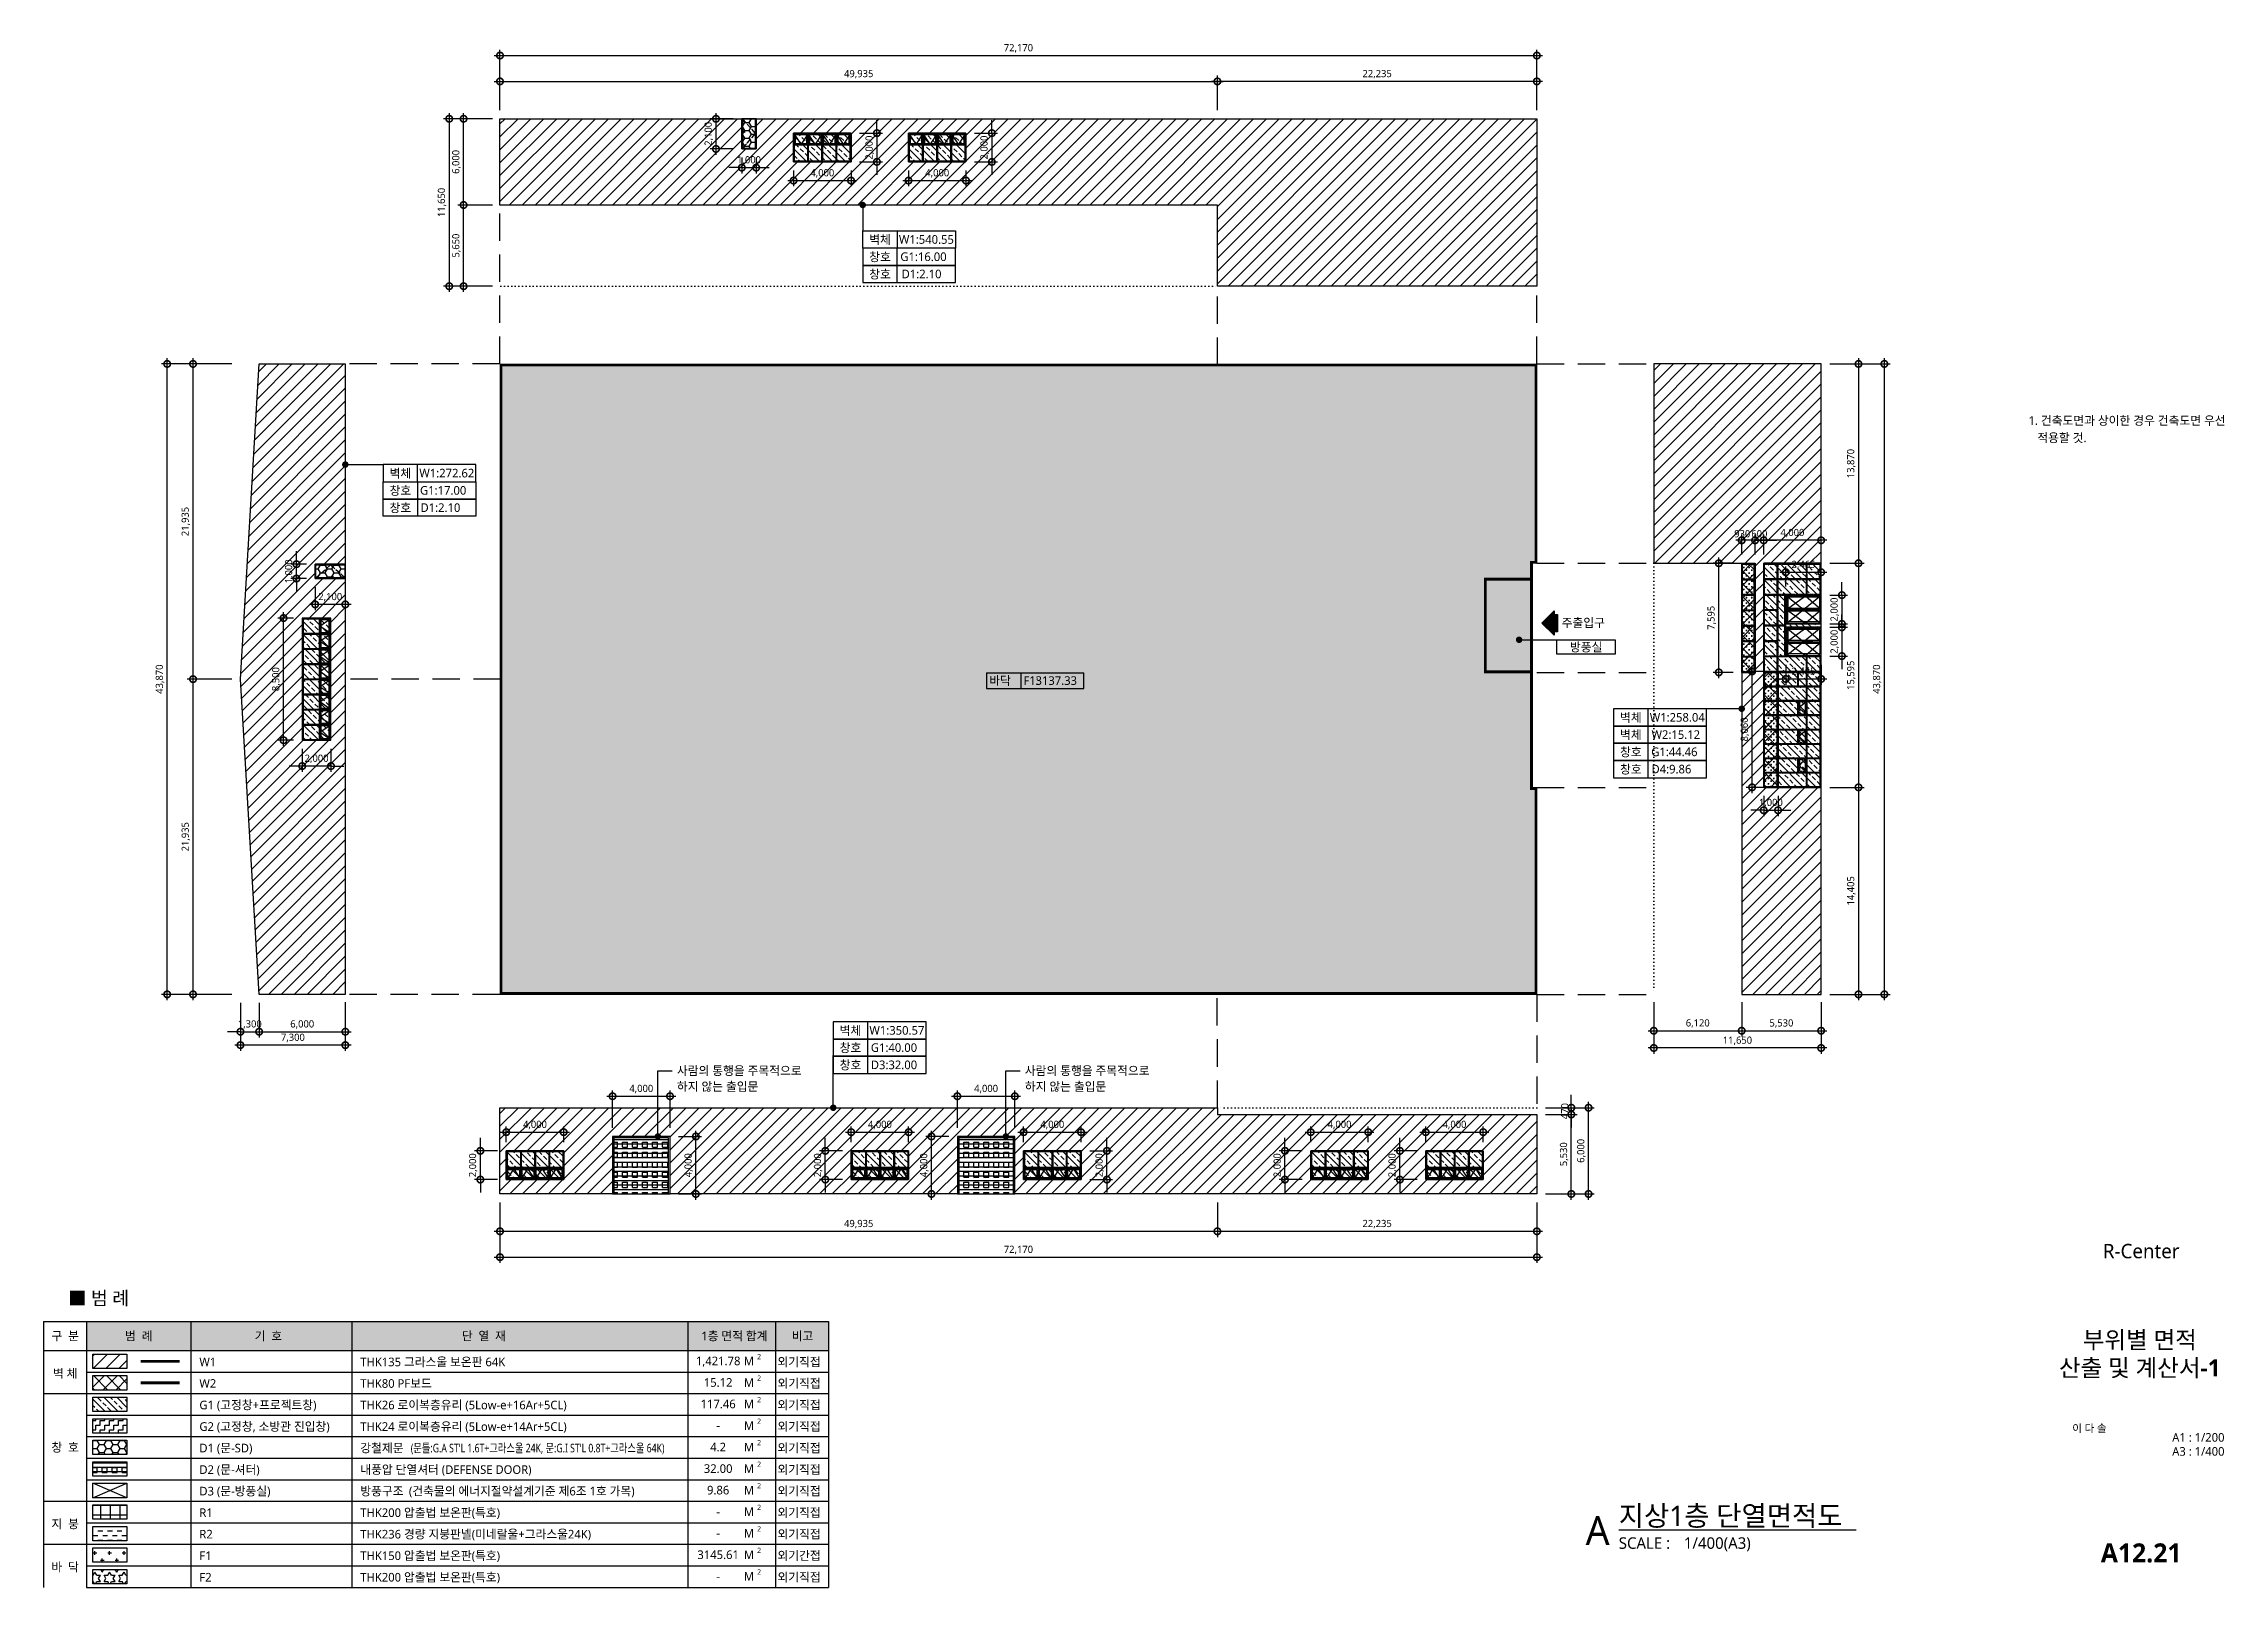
# Model space of a CAD drawing. Header units: millimetres. Extents: x 9300 to 665690, y 4200 to 114736.
# Drawn here: x 9300 to 161090, y 4200 to 111622 of the extents above; entities that cross this region are included whole.
import ezdxf
from ezdxf.enums import TextEntityAlignment as Align

# ---------------------------------------------------------------- set-up
doc = ezdxf.new("R2010")
doc.units = ezdxf.units.MM
doc.header["$LTSCALE"] = 200
for name, pattern in [('CEN-GAUN', [32.2, 30, -1, 0.2, -1]), ('DOT-GAUN', [1.25, 0, -1.25]), ('HIDDEN', [0.375, 0.25, -0.125]), ('HIDDEN2', [4.7625, 3.175, -1.5875]), ('PHANTOM2', [1.25, 0.625, -0.125, 0.125, -0.125, 0.125, -0.125]), ('XR-ELEV$0$XR02-F23-FS-2-E$0$SK_DASHDOT', [12, 10, -1, 0, -1]), ('XR-PLAN$0$DASHED2', [0.375, 0.25, -0.125])]:
    doc.linetypes.add(name, pattern=pattern)
doc.layers.get('DEFPOINTS').update_dxf_attribs({"color": 137})
for name, color, linetype in [('253', 253, 'Continuous'), ('backpanel', 252, 'Continuous'), ('CEN-ETC', 1, 'DOT-GAUN'), ('DIM-INT', 7, 'Continuous'), ('DOOR', 6, 'Continuous'), ('ELE-4', 4, 'Continuous'), ('ELE4', 4, 'Continuous'), ('ETC-보조선', 7, 'Continuous'), ('HAT', 8, 'Continuous'), ('SYM', 6, 'Continuous'), ('SYM-LEAD', 6, 'Continuous'), ('TABLE', 3, 'Continuous'), ('TABLE2', 6, 'Continuous'), ('TEXT', 3, 'Continuous'), ('TEXT-NOTE', 6, 'Continuous'), ('WIN', 6, 'Continuous'), ('WIN-OPEN-LINE', 1, 'CEN-GAUN'), ('XR-ELEV$0$WIN', 6, 'Continuous'), ('XR-ELEV$0$WIN2', 3, 'Continuous'), ('XR-SHEET$0$TITLE', 7, 'Continuous'), ('XR-SHEET$1$SHT', 5, 'Continuous'), ('XR-SHEET$1$TEXT', 3, 'Continuous'), ('방화구획(기존 가운건축 계획)', 243, 'Continuous')]:
    doc.layers.add(name, color=color, linetype=linetype)
doc.styles.add('$0$스타일1', font='malgun.ttf')
doc.styles.add('XR-SHEET$0$굴림체(옥산)', font='GulimChe.ttf')
doc.styles.add('맑은고딕B', font='malgunbd.ttf')
doc.styles.add('스타일1', font='malgun.ttf')
doc.styles.add('스타일2', font='malgunbd.ttf')
doc.dimstyles.new('CJA', dxfattribs={"dimscale": 300, "dimtxt": 2.7, "dimasz": 1, "dimexe": 2, "dimexo": 3, "dimgap": 1, "dimtad": 1, "dimdec": 0, "dimzin": 1, "dimdsep": 46, "dimlunit": 6, "dimtxsty": '$0$스타일1', "dimblk": 'CJDOT', "dimcen": 0.09, "dimdle": 1, "dimclrd": 256, "dimclre": 256, "dimclrt": 3, "dimadec": 0, "dimazin": 0, "dimtfac": 1, "dimtdec": 0, "dimtix": 1, "dimtmove": 2, "dimatfit": 3, "dimldrblk": 'CJDOT', "dimfxl": 1, "dimtolj": 1, "dimtzin": 1, "dimarcsym": 0})
doc.dimstyles.new('DIM-QD 1', dxfattribs={"dimtxt": 3, "dimasz": 1.5, "dimexe": 1, "dimexo": 0, "dimgap": 1, "dimtad": 1, "dimdec": 3, "dimdsep": 46, "dimlunit": 6, "dimtxsty": '$0$스타일1', "dimblk1": 'ARCHTICK', "dimblk2": 'ARCHTICK', "dimsah": 1, "dimcen": 0, "dimclrd": 256, "dimclre": 256, "dimclrt": 3, "dimazin": 2, "dimtfac": 1, "dimtdec": 3, "dimtix": 1, "dimtmove": 2, "dimatfit": 3, "dimldrblk": 'ARCHTICK', "dimfxl": 1, "dimtolj": 1, "dimtzin": 0, "dimarcsym": 0})
pattern_1 = [(90, (-0.0001, -1465), (-190.5, 190.5), [95.25, -285.75]), (180, (47.62, -1417.37), (-190.5, -190.5), [95.25, -285.75])]
pattern_2 = [(90, (-0.0001, -1465), (-190.5, 190.5), [95.25, -285.75]), (180, (47.62, -1417.38), (-190.5, -190.5), [95.25, -285.75])]

msp = doc.modelspace()

# ---------------------------------------------------------------- texts
at = {"layer": 'DIM-INT', "color": 3, "char_height": 500, "attachment_point": 5, "rotation": 90, "style": '스타일1'}
for s, insert in [('\\A1;43,870', (136922.8, 67400)), ('\\A1;6,000', (116334.7, 34576))]:
    msp.add_mtext(s, dxfattribs=dict(at, insert=insert))
at = {"layer": 'DIM-INT', "color": 3, "char_height": 500, "attachment_point": 5, "style": '스타일1'}
for s, insert in [('\\A1;5,530', (130258, 43432.8)), ('\\A1;49,935', (66032.5, 29476.3))]:
    msp.add_mtext(s, dxfattribs=dict(at, insert=insert))
at = {"layer": 'TEXT', "style": '스타일1'}
for s, p in [('1. 건축도면과 상이한 경우 건축도면 우선', (147456.9, 84911.1)), ('   적용할 것.', (147456.9, 83711.1))]:
    msp.add_text(s, height=600, dxfattribs=at).set_placement(p, align=Align.BOTTOM_LEFT)
at = {"layer": 'TEXT', "color": 3, "style": '스타일1'}
msp.add_text('주출입구', height=600, dxfattribs=at).set_placement((114961.2, 71018.5))
at = {"layer": 'TEXT', "style": '스타일1'}
for s, height, p in [('사람의 통행을 주목적으로 ', 599.274, (53381.5, 39850.3)), ('사람의 통행을 주목적으로 ', 599.274, (77598.3, 39850.3)), ('하지 않는 출입문', 599.27, (53381.5, 38750.3)), ('하지 않는 출입문', 599.27, (77598.3, 38750.3))]:
    msp.add_text(s, height=height, dxfattribs=at).set_placement(p)
for s, height, p in [('R-Center', 1000, (155300, 27600)), ('1,421.78', 600, (56250, 19956.9)), ('15.12', 600, (56250, 18458.8)), ('117.46', 600, (56250, 16960.6)), ('-', 600, (56250, 15462.4)), ('4.2', 600, (56250, 13964.2)), ('32.00', 600, (56250, 12466)), ('9.86', 600, (56250, 10967.8)), ('-', 600, (56250, 9469.7)), ('-', 600, (56250, 7971.5)), ('3145.61', 600, (56250, 6473.3)), ('-', 600, (56250, 4975.1))]:
    msp.add_text(s, height=height, dxfattribs=at).set_placement(p, align=Align.MIDDLE_CENTER)

# ---------------------------------------------------------------- blocks, each defined once
blk = doc.blocks.new('XR-SHEET$0$TITLE')
at = {"layer": 'XR-SHEET$0$TITLE', "true_color": 0x000000, "style": 'XR-SHEET$0$굴림체(옥산)'}
for tag, height, p in [('동명칭', 6, (776.77, -457.26)), ('SCALE-A1', 3, (797.5, -522)), ('SCALE-A3', 3, (797.5, -527)), ('DATA', 3, (797.5, -540))]:
    blk.add_attdef(tag, text='', height=height, dxfattribs=at).set_placement(p, align=Align.MIDDLE)
for tag, height, p in [('TITLE1', 6, (776.5, -479.4)), ('TITLE4', 6, (776.5, -484.39)), ('TITLE2', 6, (776.5, -489)), ('TITLE5', 6, (776.5, -493.99)), ('TITLE3', 6, (776.5, -498.7)), ('NAME-1', 3, (760.16, -517.5)), ('NAME-2', 3, (760.16, -526.5)), ('A0.00', 7, (776.5, -561))]:
    blk.add_attdef(tag, text='', height=height, dxfattribs=at).set_placement(p, align=Align.MIDDLE_CENTER)
blk = doc.blocks.new('dwgtitle')
at = {"layer": 'SYM', "color": 3, "style": '스타일1'}
blk.add_text('SCALE :', height=4, dxfattribs=at).set_placement((12.25, -1.4))
at = {"layer": 'SYM', "color": 6, "style": '스타일2'}
blk.add_attdef('A', text='', height=10, dxfattribs=at).set_placement((4.89, 5), align=Align.MIDDLE)
at = {"layer": 'SYM', "color": 3, "style": '스타일1'}
for tag, p, height in [('%%UTITLE', (12.25, 6.59), 7), ('1/100', (34.89, -1.4), 4)]:
    blk.add_attdef(tag, p, '', height=height, dxfattribs=at)
blk = doc.blocks.new('_DotSmall')
at = {"color": 0, "linetype": 'ByBlock', "const_width": 0.5}
blk.add_lwpolyline([(-0.0625, 0, 1), (0.0625, 0, 1)], format="xyb", close=True, dxfattribs=at)
blk = doc.blocks.new('*D14')
at = {"layer": 'DEFPOINTS', "color": 0, "transparency": 16777216}
for p in [(113235, 110793), (41065, 106393), (113235, 106393)]:
    blk.add_point(p, dxfattribs=at)
at = {"layer": 'DIM-INT', "color": 7, "lineweight": -2, "transparency": 16777216}
for p, q in [((41065, 106993), (41065, 111193)), ((113235, 106993), (113235, 111193)), ((40665, 110793), (113635, 110793))]:
    blk.add_line(p, q, dxfattribs=at)
at = {"layer": 'DIM-INT', "color": 7, "lineweight": -2, "transparency": 16777216, "xscale": 900, "yscale": 900, "zscale": 900, "rotation": 180}
blk.add_blockref('_DotSmall', (41065, 110793), dxfattribs=at)
at = {"layer": 'DIM-INT', "color": 7, "lineweight": -2, "transparency": 16777216, "xscale": 900, "yscale": 900, "zscale": 900}
blk.add_blockref('_DotSmall', (113235, 110793), dxfattribs=at)
at = {"layer": 'DIM-INT', "color": 3, "transparency": 16777216, "insert": (77150, 111294), "char_height": 500, "attachment_point": 5, "style": '스타일1'}
blk.add_mtext('\\A1;72,170', dxfattribs=at)
blk = doc.blocks.new('CJDOT')
blk.add_line((-2, 0), (2, 0))
at = {"const_width": 0.5}
blk.add_lwpolyline([(-0.25, 0, 1), (0.25, 0, 1)], format="xyb", close=True, dxfattribs=at)
blk = doc.blocks.new('*D15')
at = {"layer": 'DEFPOINTS', "color": 0, "transparency": 16777216}
for p in [(91000, 108993), (41065, 106393), (91000, 106393)]:
    blk.add_point(p, dxfattribs=at)
at = {"layer": 'DIM-INT', "color": 7, "lineweight": -2, "transparency": 16777216}
for p, q in [((41065, 106993), (41065, 109393)), ((91000, 106993), (91000, 109393)), ((40665, 108993), (91400, 108993))]:
    blk.add_line(p, q, dxfattribs=at)
at = {"layer": 'DIM-INT', "color": 7, "lineweight": -2, "transparency": 16777216, "xscale": 900, "yscale": 900, "zscale": 900, "rotation": 180}
blk.add_blockref('_DotSmall', (41065, 108993), dxfattribs=at)
at = {"layer": 'DIM-INT', "color": 7, "lineweight": -2, "transparency": 16777216, "xscale": 900, "yscale": 900, "zscale": 900}
blk.add_blockref('_DotSmall', (91000, 108993), dxfattribs=at)
at = {"layer": 'DIM-INT', "color": 3, "transparency": 16777216, "insert": (66033, 109493), "char_height": 500, "attachment_point": 5, "style": '스타일1'}
blk.add_mtext('\\A1;49,935', dxfattribs=at)
blk = doc.blocks.new('*D16')
at = {"layer": 'DEFPOINTS', "color": 0, "transparency": 16777216}
for p in [(91000, 108993), (91000, 106393), (113235, 106393)]:
    blk.add_point(p, dxfattribs=at)
at = {"layer": 'DIM-INT', "color": 7, "lineweight": -2, "transparency": 16777216}
for p, q in [((91000, 106993), (91000, 109393)), ((113235, 106993), (113235, 109393)), ((113635, 108993), (90600, 108993))]:
    blk.add_line(p, q, dxfattribs=at)
at = {"layer": 'DIM-INT', "color": 7, "lineweight": -2, "transparency": 16777216, "xscale": 900, "yscale": 900, "zscale": 900, "rotation": 180}
blk.add_blockref('_DotSmall', (91000, 108993), dxfattribs=at)
at = {"layer": 'DIM-INT', "color": 7, "lineweight": -2, "transparency": 16777216, "xscale": 900, "yscale": 900, "zscale": 900}
blk.add_blockref('_DotSmall', (113235, 108993), dxfattribs=at)
at = {"layer": 'DIM-INT', "color": 3, "transparency": 16777216, "insert": (102118, 109493), "char_height": 500, "attachment_point": 5, "style": '스타일1'}
blk.add_mtext('\\A1;22,235', dxfattribs=at)
blk = doc.blocks.new('*D17')
at = {"layer": 'DEFPOINTS', "color": 0, "transparency": 16777216}
for p in [(17900, 89335), (23000, 89335), (23000, 45465)]:
    blk.add_point(p, dxfattribs=at)
at = {"layer": 'DIM-INT', "color": 7, "lineweight": -2, "transparency": 16777216}
for p, q in [((17900, 45065), (17900, 89735)), ((22400, 89335), (17500, 89335)), ((22400, 45465), (17500, 45465))]:
    blk.add_line(p, q, dxfattribs=at)
at = {"layer": 'DIM-INT', "color": 7, "lineweight": -2, "transparency": 16777216, "xscale": 900, "yscale": 900, "zscale": 900}
for p, rotation in [((17900, 89335), 90), ((17900, 45465), 270)]:
    blk.add_blockref('_DotSmall', p, dxfattribs=dict(at, rotation=rotation))
at = {"layer": 'DIM-INT', "color": 3, "transparency": 16777216, "insert": (17400, 67400), "char_height": 500, "attachment_point": 5, "rotation": 90, "style": '스타일1'}
blk.add_mtext('\\A1;43,870', dxfattribs=at)
blk = doc.blocks.new('*D18')
at = {"layer": 'DEFPOINTS', "color": 0, "transparency": 16777216}
for p in [(19700, 89335), (23000, 89335), (23000, 67400)]:
    blk.add_point(p, dxfattribs=at)
at = {"layer": 'DIM-INT', "color": 7, "lineweight": -2, "transparency": 16777216}
for p, q in [((19700, 67000), (19700, 89735)), ((22400, 89335), (19300, 89335)), ((22400, 67400), (19300, 67400))]:
    blk.add_line(p, q, dxfattribs=at)
at = {"layer": 'DIM-INT', "color": 7, "lineweight": -2, "transparency": 16777216, "xscale": 900, "yscale": 900, "zscale": 900}
for p, rotation in [((19700, 89335), 90), ((19700, 67400), 270)]:
    blk.add_blockref('_DotSmall', p, dxfattribs=dict(at, rotation=rotation))
at = {"layer": 'DIM-INT', "color": 3, "transparency": 16777216, "insert": (19198, 78368), "char_height": 500, "attachment_point": 5, "rotation": 90, "style": '스타일1'}
blk.add_mtext('\\A1;21,935', dxfattribs=at)
blk = doc.blocks.new('*D19')
at = {"layer": 'DEFPOINTS', "color": 0, "transparency": 16777216}
for p in [(19700, 67400), (23000, 67400), (23000, 45465)]:
    blk.add_point(p, dxfattribs=at)
at = {"layer": 'DIM-INT', "color": 7, "lineweight": -2, "transparency": 16777216}
for p, q in [((22400, 67400), (19300, 67400)), ((19700, 45065), (19700, 67800)), ((22400, 45465), (19300, 45465))]:
    blk.add_line(p, q, dxfattribs=at)
at = {"layer": 'DIM-INT', "color": 7, "lineweight": -2, "transparency": 16777216, "xscale": 900, "yscale": 900, "zscale": 900}
for p, rotation in [((19700, 67400), 90), ((19700, 45465), 270)]:
    blk.add_blockref('_DotSmall', p, dxfattribs=dict(at, rotation=rotation))
at = {"layer": 'DIM-INT', "color": 3, "transparency": 16777216, "insert": (19198, 56433), "char_height": 500, "attachment_point": 5, "rotation": 90, "style": '스타일1'}
blk.add_mtext('\\A1;21,935', dxfattribs=at)
blk = doc.blocks.new('*D20')
at = {"layer": 'DEFPOINTS', "color": 0, "transparency": 16777216}
for p in [(41065, 31576), (113235, 31576), (113235, 27176)]:
    blk.add_point(p, dxfattribs=at)
at = {"layer": 'DIM-INT', "color": 7, "lineweight": -2, "transparency": 16777216}
for p, q in [((41065, 30976), (41065, 26776)), ((113235, 30976), (113235, 26776)), ((40665, 27176), (113635, 27176))]:
    blk.add_line(p, q, dxfattribs=at)
at = {"layer": 'DIM-INT', "color": 7, "lineweight": -2, "transparency": 16777216, "xscale": 900, "yscale": 900, "zscale": 900, "rotation": 180}
blk.add_blockref('_DotSmall', (41065, 27176), dxfattribs=at)
at = {"layer": 'DIM-INT', "color": 7, "lineweight": -2, "transparency": 16777216, "xscale": 900, "yscale": 900, "zscale": 900}
blk.add_blockref('_DotSmall', (113235, 27176), dxfattribs=at)
at = {"layer": 'DIM-INT', "color": 3, "transparency": 16777216, "insert": (77150, 27678), "char_height": 500, "attachment_point": 5, "style": '스타일1'}
blk.add_mtext('\\A1;72,170', dxfattribs=at)
blk = doc.blocks.new('에너지3')
at = {"layer": 'TEXT-NOTE', "color": 6}
for p, q in [((-5100, 0), (5100, 0)), ((-5100, 0), (-5100, -1650)), ((-1500, 0), (-1500, -1650)), ((5100, -1650), (5100, 0)), ((-5100, -1650), (5100, -1650))]:
    blk.add_line(p, q, dxfattribs=at)
at = {"layer": 'TEXT-NOTE', "color": 3, "style": '스타일1'}
for tag, p in [('바닥', (-4800, -824)), ('F1:', (-1221, -824)), ('000.00', (1147, -824))]:
    blk.add_attdef(tag, text='', height=900, dxfattribs=at).set_placement(p, align=Align.MIDDLE_LEFT)
blk = doc.blocks.new('*D21')
at = {"layer": 'DEFPOINTS', "color": 0, "transparency": 16777216}
for p in [(52900, 38376), (48900, 35576), (52900, 35576)]:
    blk.add_point(p, dxfattribs=at)
at = {"layer": 'DIM-INT', "color": 7, "lineweight": -2, "transparency": 16777216}
for p, q in [((48500, 38376), (53300, 38376)), ((48900, 36176), (48900, 38776)), ((52900, 36176), (52900, 38776))]:
    blk.add_line(p, q, dxfattribs=at)
at = {"layer": 'DIM-INT', "color": 7, "lineweight": -2, "transparency": 16777216, "xscale": 900, "yscale": 900, "zscale": 900, "rotation": 180}
blk.add_blockref('_DotSmall', (48900, 38376), dxfattribs=at)
at = {"layer": 'DIM-INT', "color": 7, "lineweight": -2, "transparency": 16777216, "xscale": 900, "yscale": 900, "zscale": 900}
blk.add_blockref('_DotSmall', (52900, 38376), dxfattribs=at)
at = {"layer": 'DIM-INT', "color": 3, "transparency": 16777216, "insert": (50900, 38876), "char_height": 500, "attachment_point": 5, "style": '스타일1'}
blk.add_mtext('\\A1;4,000', dxfattribs=at)
blk = doc.blocks.new('*D22')
at = {"layer": 'DEFPOINTS', "color": 0, "transparency": 16777216}
for p in [(71100, 35576), (72900, 35576), (72900, 31576)]:
    blk.add_point(p, dxfattribs=at)
at = {"layer": 'DIM-INT', "color": 7, "lineweight": -2, "transparency": 16777216}
for p, q in [((72300, 35576), (70700, 35576)), ((71100, 31176), (71100, 35976)), ((72300, 31576), (70700, 31576))]:
    blk.add_line(p, q, dxfattribs=at)
at = {"layer": 'DIM-INT', "color": 7, "lineweight": -2, "transparency": 16777216, "xscale": 900, "yscale": 900, "zscale": 900}
for p, rotation in [((71100, 35576), 90), ((71100, 31576), 270)]:
    blk.add_blockref('_DotSmall', p, dxfattribs=dict(at, rotation=rotation))
at = {"layer": 'DIM-INT', "color": 3, "transparency": 16777216, "insert": (70600, 33576), "char_height": 500, "attachment_point": 5, "rotation": 90, "style": '스타일1'}
blk.add_mtext('\\A1;4,000', dxfattribs=at)
blk = doc.blocks.new('*D23')
at = {"layer": 'DEFPOINTS', "color": 0, "transparency": 16777216}
for p in [(76900, 38376), (72900, 35576), (76900, 35576)]:
    blk.add_point(p, dxfattribs=at)
at = {"layer": 'DIM-INT', "color": 7, "lineweight": -2, "transparency": 16777216}
for p, q in [((72500, 38376), (77300, 38376)), ((72900, 36176), (72900, 38776)), ((76900, 36176), (76900, 38776))]:
    blk.add_line(p, q, dxfattribs=at)
at = {"layer": 'DIM-INT', "color": 7, "lineweight": -2, "transparency": 16777216, "xscale": 900, "yscale": 900, "zscale": 900, "rotation": 180}
blk.add_blockref('_DotSmall', (72900, 38376), dxfattribs=at)
at = {"layer": 'DIM-INT', "color": 7, "lineweight": -2, "transparency": 16777216, "xscale": 900, "yscale": 900, "zscale": 900}
blk.add_blockref('_DotSmall', (76900, 38376), dxfattribs=at)
at = {"layer": 'DIM-INT', "color": 3, "transparency": 16777216, "insert": (74900, 38876), "char_height": 500, "attachment_point": 5, "style": '스타일1'}
blk.add_mtext('\\A1;4,000', dxfattribs=at)
blk = doc.blocks.new('*D24')
at = {"layer": 'DEFPOINTS', "color": 0, "transparency": 16777216}
for p in [(23000, 45465), (30300, 45533), (23000, 41933)]:
    blk.add_point(p, dxfattribs=at)
at = {"layer": 'DIM-INT', "color": 7, "lineweight": -2, "transparency": 16777216}
for p, q in [((23000, 44865), (23000, 41533)), ((30300, 44933), (30300, 41533)), ((30700, 41933), (22600, 41933))]:
    blk.add_line(p, q, dxfattribs=at)
at = {"layer": 'DIM-INT', "color": 7, "lineweight": -2, "transparency": 16777216, "xscale": 900, "yscale": 900, "zscale": 900, "rotation": 180}
blk.add_blockref('_DotSmall', (23000, 41933), dxfattribs=at)
at = {"layer": 'DIM-INT', "color": 7, "lineweight": -2, "transparency": 16777216, "xscale": 900, "yscale": 900, "zscale": 900}
blk.add_blockref('_DotSmall', (30300, 41933), dxfattribs=at)
at = {"layer": 'DIM-INT', "color": 3, "transparency": 16777216, "insert": (26650, 42433), "char_height": 500, "attachment_point": 5, "style": '스타일1'}
blk.add_mtext('\\A1;7,300', dxfattribs=at)
blk = doc.blocks.new('*D25')
at = {"layer": 'DEFPOINTS', "color": 0, "transparency": 16777216}
for p in [(24300, 45465), (30300, 45465), (30300, 42865)]:
    blk.add_point(p, dxfattribs=at)
at = {"layer": 'DIM-INT', "color": 7, "lineweight": -2, "transparency": 16777216}
for p, q in [((24300, 44865), (24300, 42465)), ((30300, 44865), (30300, 42465)), ((23900, 42865), (30700, 42865))]:
    blk.add_line(p, q, dxfattribs=at)
at = {"layer": 'DIM-INT', "color": 7, "lineweight": -2, "transparency": 16777216, "xscale": 900, "yscale": 900, "zscale": 900, "rotation": 180}
blk.add_blockref('_DotSmall', (24300, 42865), dxfattribs=at)
at = {"layer": 'DIM-INT', "color": 7, "lineweight": -2, "transparency": 16777216, "xscale": 900, "yscale": 900, "zscale": 900}
blk.add_blockref('_DotSmall', (30300, 42865), dxfattribs=at)
at = {"layer": 'DIM-INT', "color": 3, "transparency": 16777216, "insert": (27300, 43365), "char_height": 500, "attachment_point": 5, "style": '스타일1'}
blk.add_mtext('\\A1;6,000', dxfattribs=at)
blk = doc.blocks.new('*D26')
at = {"layer": 'DEFPOINTS', "color": 0, "transparency": 16777216}
for p in [(23000, 45465), (24300, 45465), (24300, 42865)]:
    blk.add_point(p, dxfattribs=at)
at = {"layer": 'DIM-INT', "color": 7, "lineweight": -2, "transparency": 16777216}
for p, q in [((23000, 44865), (23000, 42465)), ((24300, 44865), (24300, 42465)), ((23000, 42865), (22100, 42865)), ((23000, 42865), (24300, 42865)), ((24300, 42865), (25200, 42865))]:
    blk.add_line(p, q, dxfattribs=at)
at = {"layer": 'DIM-INT', "color": 7, "lineweight": -2, "transparency": 16777216, "xscale": 900, "yscale": 900, "zscale": 900}
blk.add_blockref('_DotSmall', (23000, 42865), dxfattribs=at)
at = {"layer": 'DIM-INT', "color": 7, "lineweight": -2, "transparency": 16777216, "xscale": 900, "yscale": 900, "zscale": 900, "rotation": 180}
blk.add_blockref('_DotSmall', (24300, 42865), dxfattribs=at)
at = {"layer": 'DIM-INT', "color": 3, "transparency": 16777216, "insert": (23650, 43367), "char_height": 500, "attachment_point": 5, "style": '스타일1'}
blk.add_mtext('\\A1;1,300', dxfattribs=at)
blk = doc.blocks.new('*D27')
at = {"layer": 'DEFPOINTS', "color": 0, "transparency": 16777216}
for p in [(52900, 35576), (54700, 35576), (52900, 31576)]:
    blk.add_point(p, dxfattribs=at)
at = {"layer": 'DIM-INT', "color": 7, "lineweight": -2, "transparency": 16777216}
for p, q in [((53500, 35576), (55100, 35576)), ((54700, 31176), (54700, 35976)), ((53500, 31576), (55100, 31576))]:
    blk.add_line(p, q, dxfattribs=at)
at = {"layer": 'DIM-INT', "color": 7, "lineweight": -2, "transparency": 16777216, "xscale": 900, "yscale": 900, "zscale": 900}
for p, rotation in [((54700, 35576), 90), ((54700, 31576), 270)]:
    blk.add_blockref('_DotSmall', p, dxfattribs=dict(at, rotation=rotation))
at = {"layer": 'DIM-INT', "color": 3, "transparency": 16777216, "insert": (54200, 33576), "char_height": 500, "attachment_point": 5, "rotation": 90, "style": '스타일1'}
blk.add_mtext('\\A1;4,000', dxfattribs=at)
blk = doc.blocks.new('*D28')
at = {"layer": 'DEFPOINTS', "color": 0, "transparency": 16777216}
for p in [(28200, 74400), (30300, 74400), (28200, 72600)]:
    blk.add_point(p, dxfattribs=at)
at = {"layer": 'DIM-INT', "color": 7, "lineweight": -2, "transparency": 16777216}
for p, q in [((28200, 73800), (28200, 72200)), ((30300, 73800), (30300, 72200)), ((30700, 72600), (27800, 72600))]:
    blk.add_line(p, q, dxfattribs=at)
at = {"layer": 'DIM-INT', "color": 7, "lineweight": -2, "transparency": 16777216, "xscale": 900, "yscale": 900, "zscale": 900, "rotation": 180}
blk.add_blockref('_DotSmall', (28200, 72600), dxfattribs=at)
at = {"layer": 'DIM-INT', "color": 7, "lineweight": -2, "transparency": 16777216, "xscale": 900, "yscale": 900, "zscale": 900}
blk.add_blockref('_DotSmall', (30300, 72600), dxfattribs=at)
at = {"layer": 'DIM-INT', "color": 3, "transparency": 16777216, "insert": (29250, 73102), "char_height": 500, "attachment_point": 5, "style": '스타일1'}
blk.add_mtext('\\A1;2,100', dxfattribs=at)
blk = doc.blocks.new('*D29')
at = {"layer": 'DEFPOINTS', "color": 0, "transparency": 16777216}
for p in [(26900, 75400), (28200, 75400), (28200, 74400)]:
    blk.add_point(p, dxfattribs=at)
at = {"layer": 'DIM-INT', "color": 7, "lineweight": -2, "transparency": 16777216}
for p, q in [((26900, 75400), (26900, 76300)), ((27600, 75400), (26500, 75400)), ((27600, 74400), (26500, 74400)), ((26900, 74400), (26900, 75400)), ((26900, 74400), (26900, 73500))]:
    blk.add_line(p, q, dxfattribs=at)
at = {"layer": 'DIM-INT', "color": 7, "lineweight": -2, "transparency": 16777216, "xscale": 900, "yscale": 900, "zscale": 900}
for p, rotation in [((26900, 75400), 270), ((26900, 74400), 90)]:
    blk.add_blockref('_DotSmall', p, dxfattribs=dict(at, rotation=rotation))
at = {"layer": 'DIM-INT', "color": 3, "transparency": 16777216, "insert": (26398, 74900), "char_height": 500, "attachment_point": 5, "rotation": 90, "style": '스타일1'}
blk.add_mtext('\\A1;1,000', dxfattribs=at)
blk = doc.blocks.new('*D30')
at = {"layer": 'DEFPOINTS', "color": 0, "transparency": 16777216}
for p in [(57900, 106393), (56100, 104293), (57900, 104293)]:
    blk.add_point(p, dxfattribs=at)
at = {"layer": 'DIM-INT', "color": 7, "lineweight": -2, "transparency": 16777216}
for p, q in [((57300, 106393), (55700, 106393)), ((56100, 106793), (56100, 103893)), ((57300, 104293), (55700, 104293))]:
    blk.add_line(p, q, dxfattribs=at)
at = {"layer": 'DIM-INT', "color": 7, "lineweight": -2, "transparency": 16777216, "xscale": 900, "yscale": 900, "zscale": 900}
for p, rotation in [((56100, 106393), 90), ((56100, 104293), 270)]:
    blk.add_blockref('_DotSmall', p, dxfattribs=dict(at, rotation=rotation))
at = {"layer": 'DIM-INT', "color": 3, "transparency": 16777216, "insert": (55598, 105343), "char_height": 500, "attachment_point": 5, "rotation": 90, "style": '스타일1'}
blk.add_mtext('\\A1;2,100', dxfattribs=at)
blk = doc.blocks.new('*D31')
at = {"layer": 'DEFPOINTS', "color": 0, "transparency": 16777216}
for p in [(57900, 104293), (58900, 104293), (58900, 102993)]:
    blk.add_point(p, dxfattribs=at)
at = {"layer": 'DIM-INT', "color": 7, "lineweight": -2, "transparency": 16777216}
for p, q in [((57900, 103693), (57900, 102593)), ((58900, 103693), (58900, 102593)), ((57900, 102993), (57000, 102993)), ((57900, 102993), (58900, 102993)), ((58900, 102993), (59800, 102993))]:
    blk.add_line(p, q, dxfattribs=at)
at = {"layer": 'DIM-INT', "color": 7, "lineweight": -2, "transparency": 16777216, "xscale": 900, "yscale": 900, "zscale": 900}
blk.add_blockref('_DotSmall', (57900, 102993), dxfattribs=at)
at = {"layer": 'DIM-INT', "color": 7, "lineweight": -2, "transparency": 16777216, "xscale": 900, "yscale": 900, "zscale": 900, "rotation": 180}
blk.add_blockref('_DotSmall', (58900, 102993), dxfattribs=at)
at = {"layer": 'DIM-INT', "color": 3, "transparency": 16777216, "insert": (58400, 103494), "char_height": 500, "attachment_point": 5, "style": '스타일1'}
blk.add_mtext('\\A1;1,000', dxfattribs=at)
blk = doc.blocks.new('*D32')
at = {"layer": 'DEFPOINTS', "color": 0, "transparency": 16777216}
for p in [(41133, 106393), (37532, 94743), (41133, 94743)]:
    blk.add_point(p, dxfattribs=at)
at = {"layer": 'DIM-INT', "color": 7, "lineweight": -2, "transparency": 16777216}
for p, q in [((40533, 106393), (37132, 106393)), ((37532, 106793), (37532, 94343)), ((40533, 94743), (37132, 94743))]:
    blk.add_line(p, q, dxfattribs=at)
at = {"layer": 'DIM-INT', "color": 7, "lineweight": -2, "transparency": 16777216, "xscale": 900, "yscale": 900, "zscale": 900}
for p, rotation in [((37532, 106393), 90), ((37532, 94743), 270)]:
    blk.add_blockref('_DotSmall', p, dxfattribs=dict(at, rotation=rotation))
at = {"layer": 'DIM-INT', "color": 3, "transparency": 16777216, "insert": (37031, 100568), "char_height": 500, "attachment_point": 5, "rotation": 90, "style": '스타일1'}
blk.add_mtext('\\A1;11,650', dxfattribs=at)
blk = doc.blocks.new('*D33')
at = {"layer": 'DEFPOINTS', "color": 0, "transparency": 16777216}
for p in [(38532, 106393), (41133, 106393), (41133, 100393)]:
    blk.add_point(p, dxfattribs=at)
at = {"layer": 'DIM-INT', "color": 7, "lineweight": -2, "transparency": 16777216}
for p, q in [((40533, 106393), (38132, 106393)), ((38532, 99993), (38532, 106793)), ((40533, 100393), (38132, 100393))]:
    blk.add_line(p, q, dxfattribs=at)
at = {"layer": 'DIM-INT', "color": 7, "lineweight": -2, "transparency": 16777216, "xscale": 900, "yscale": 900, "zscale": 900}
for p, rotation in [((38532, 106393), 90), ((38532, 100393), 270)]:
    blk.add_blockref('_DotSmall', p, dxfattribs=dict(at, rotation=rotation))
at = {"layer": 'DIM-INT', "color": 3, "transparency": 16777216, "insert": (38032, 103393), "char_height": 500, "attachment_point": 5, "rotation": 90, "style": '스타일1'}
blk.add_mtext('\\A1;6,000', dxfattribs=at)
blk = doc.blocks.new('*D34')
at = {"layer": 'DEFPOINTS', "color": 0, "transparency": 16777216}
for p in [(38532, 100393), (41133, 100393), (41133, 94743)]:
    blk.add_point(p, dxfattribs=at)
at = {"layer": 'DIM-INT', "color": 7, "lineweight": -2, "transparency": 16777216}
for p, q in [((40533, 100393), (38132, 100393)), ((38532, 94343), (38532, 100793)), ((40533, 94743), (38132, 94743))]:
    blk.add_line(p, q, dxfattribs=at)
at = {"layer": 'DIM-INT', "color": 7, "lineweight": -2, "transparency": 16777216, "xscale": 900, "yscale": 900, "zscale": 900}
for p, rotation in [((38532, 100393), 90), ((38532, 94743), 270)]:
    blk.add_blockref('_DotSmall', p, dxfattribs=dict(at, rotation=rotation))
at = {"layer": 'DIM-INT', "color": 3, "transparency": 16777216, "insert": (38032, 97568), "char_height": 500, "attachment_point": 5, "rotation": 90, "style": '스타일1'}
blk.add_mtext('\\A1;5,650', dxfattribs=at)
blk = doc.blocks.new('*D35')
at = {"layer": 'DEFPOINTS', "color": 0, "transparency": 16777216}
for p in [(121373, 45533), (133023, 45533), (121373, 41733)]:
    blk.add_point(p, dxfattribs=at)
at = {"layer": 'DIM-INT', "color": 7, "lineweight": -2, "transparency": 16777216}
for p, q in [((121373, 44933), (121373, 41333)), ((133023, 44933), (133023, 41333)), ((133423, 41733), (120973, 41733))]:
    blk.add_line(p, q, dxfattribs=at)
at = {"layer": 'DIM-INT', "color": 7, "lineweight": -2, "transparency": 16777216, "xscale": 900, "yscale": 900, "zscale": 900, "rotation": 180}
blk.add_blockref('_DotSmall', (121373, 41733), dxfattribs=at)
at = {"layer": 'DIM-INT', "color": 7, "lineweight": -2, "transparency": 16777216, "xscale": 900, "yscale": 900, "zscale": 900}
blk.add_blockref('_DotSmall', (133023, 41733), dxfattribs=at)
at = {"layer": 'DIM-INT', "color": 3, "transparency": 16777216, "insert": (127198, 42234), "char_height": 500, "attachment_point": 5, "style": '스타일1'}
blk.add_mtext('\\A1;11,650', dxfattribs=at)
blk = doc.blocks.new('*D36')
at = {"layer": 'DEFPOINTS', "color": 0, "transparency": 16777216}
for p in [(121373, 45533), (127493, 45533), (127493, 42933)]:
    blk.add_point(p, dxfattribs=at)
at = {"layer": 'DIM-INT', "color": 7, "lineweight": -2, "transparency": 16777216}
for p, q in [((121373, 44933), (121373, 42533)), ((127493, 44933), (127493, 42533)), ((120973, 42933), (127893, 42933))]:
    blk.add_line(p, q, dxfattribs=at)
at = {"layer": 'DIM-INT', "color": 7, "lineweight": -2, "transparency": 16777216, "xscale": 900, "yscale": 900, "zscale": 900, "rotation": 180}
blk.add_blockref('_DotSmall', (121373, 42933), dxfattribs=at)
at = {"layer": 'DIM-INT', "color": 7, "lineweight": -2, "transparency": 16777216, "xscale": 900, "yscale": 900, "zscale": 900}
blk.add_blockref('_DotSmall', (127493, 42933), dxfattribs=at)
at = {"layer": 'DIM-INT', "color": 3, "transparency": 16777216, "insert": (124433, 43434), "char_height": 500, "attachment_point": 5, "style": '스타일1'}
blk.add_mtext('\\A1;6,120', dxfattribs=at)
blk = doc.blocks.new('_ARCHTICK')
at = {"color": 0, "linetype": 'ByBlock', "const_width": 0.15}
blk.add_lwpolyline([(-0.5, -0.5), (0.5, 0.5)], dxfattribs=at)
blk = doc.blocks.new('room-1')
at = {"layer": 'TEXT-NOTE', "color": 6}
for p, q in [((0, 5), (20.29, 5)), ((0, 0), (0, 5)), ((20.29, 0), (0, 0)), ((20.29, 5), (20.29, 0))]:
    blk.add_line(p, q, dxfattribs=at)
at = {"layer": 'TEXT-NOTE', "color": 3, "style": '스타일1'}
blk.add_attdef('실명', text='', height=3, dxfattribs=at).set_placement((10.15, 2.59), align=Align.MIDDLE)
blk = doc.blocks.new('SECTION ROOM NAME')
at = {"layer": 'TEXT-NOTE', "color": 6}
for p, q in [((-261, 0), (1769, 0)), ((1769, 0), (1769, -600)), ((1769, -600), (-261, -600))]:
    blk.add_line(p, q, dxfattribs=at)
blk.add_lwpolyline([(-1461, 0), (-261, 0), (-261, -600), (-1461, -600)], close=True, dxfattribs=at)
at = {"layer": 'TEXT-NOTE', "color": 3, "style": '스타일1'}
for tag, p in [('101', (-908, -298)), ('실명', (754, -341))]:
    blk.add_attdef(tag, text='', height=300, dxfattribs=at).set_placement(p, align=Align.MIDDLE)
blk = doc.blocks.new('0010')
at = {"layer": 'SYM'}
blk.add_hatch(color=1, dxfattribs=at).paths.add_polyline_path([(-135807, 344538), (-136507, 343838), (-136307, 343838), (-136307, 343638), (-135307, 343638), (-135307, 343838), (-135107, 343838)])
at = {"layer": 'SYM', "color": 1}
blk.add_lwpolyline([(-136307, 343638), (-136307, 343838), (-136507, 343838), (-135807, 344538), (-135107, 343838), (-135307, 343838), (-135307, 343638)], close=True, dxfattribs=at)
blk = doc.blocks.new('*D65')
at = {"layer": 'DEFPOINTS', "color": 0, "transparency": 16777216}
for p in [(65500, 105393), (65500, 103393), (67300, 103393)]:
    blk.add_point(p, dxfattribs=at)
at = {"layer": 'DIM-INT', "color": 7, "lineweight": -2, "transparency": 16777216}
for p, q in [((67300, 105393), (67300, 106293)), ((66100, 105393), (67700, 105393)), ((67300, 105393), (67300, 103393)), ((66100, 103393), (67700, 103393)), ((67300, 103393), (67300, 102493))]:
    blk.add_line(p, q, dxfattribs=at)
at = {"layer": 'DIM-INT', "color": 7, "lineweight": -2, "transparency": 16777216, "xscale": 900, "yscale": 900, "zscale": 900}
for p, rotation in [((67300, 105393), 270), ((67300, 103393), 90)]:
    blk.add_blockref('_DotSmall', p, dxfattribs=dict(at, rotation=rotation))
at = {"layer": 'DIM-INT', "color": 3, "transparency": 16777216, "insert": (66800, 104393), "char_height": 500, "attachment_point": 5, "rotation": 90, "style": '스타일1'}
blk.add_mtext('\\A1;2,000', dxfattribs=at)
blk = doc.blocks.new('*D66')
at = {"layer": 'DEFPOINTS', "color": 0, "transparency": 16777216}
for p in [(61500, 103393), (65500, 103393), (65500, 102093)]:
    blk.add_point(p, dxfattribs=at)
at = {"layer": 'DIM-INT', "color": 7, "lineweight": -2, "transparency": 16777216}
for p, q in [((61100, 102093), (65900, 102093)), ((61500, 102793), (61500, 101693)), ((65500, 102793), (65500, 101693))]:
    blk.add_line(p, q, dxfattribs=at)
at = {"layer": 'DIM-INT', "color": 7, "lineweight": -2, "transparency": 16777216, "xscale": 900, "yscale": 900, "zscale": 900, "rotation": 180}
blk.add_blockref('_DotSmall', (61500, 102093), dxfattribs=at)
at = {"layer": 'DIM-INT', "color": 7, "lineweight": -2, "transparency": 16777216, "xscale": 900, "yscale": 900, "zscale": 900}
blk.add_blockref('_DotSmall', (65500, 102093), dxfattribs=at)
at = {"layer": 'DIM-INT', "color": 3, "transparency": 16777216, "insert": (63500, 102593), "char_height": 500, "attachment_point": 5, "style": '스타일1'}
blk.add_mtext('\\A1;4,000', dxfattribs=at)
blk = doc.blocks.new('window4000')
at = {"color": 6}
blk.add_wipeout([(68660, -72455), (64660, -72455), (64660, -74455), (68660, -74455)], dxfattribs=at).dxf.layer = 'WIN'
at = {"layer": 'WIN', "color": 6}
for p, q in [((64720, -72455), (64720, -74455)), ((64720, -72515), (65645, -72515)), ((65645, -72455), (65645, -74455)), ((65705, -72455), (65705, -74455)), ((65705, -72515), (66630, -72515)), ((66630, -72455), (66630, -74455)), ((66690, -72455), (66690, -74455)), ((66690, -72515), (67615, -72515)), ((67615, -72455), (67615, -74455)), ((67675, -72455), (67675, -74455)), ((67675, -72515), (68600, -72515)), ((68600, -72455), (68600, -74455)), ((64720, -73625), (65645, -73625)), ((64720, -73685), (65645, -73685)), ((65705, -73625), (66630, -73625)), ((65705, -73685), (66630, -73685)), ((66690, -73625), (67615, -73625)), ((66690, -73685), (67615, -73685)), ((67675, -73625), (68600, -73625)), ((67675, -73685), (68600, -73685)), ((64720, -74395), (65645, -74395)), ((65705, -74395), (66630, -74395)), ((66690, -74395), (67615, -74395)), ((67675, -74395), (68600, -74395))]:
    blk.add_line(p, q, dxfattribs=at)
blk.add_lwpolyline([(68660, -72455), (64660, -72455), (64660, -74455), (68660, -74455)], close=True, dxfattribs=at)
at = {"layer": 'WIN', "color": 5}
for points in [[(64780, -74335), (65585, -74335), (65585, -73745), (64780, -73745)], [(65765, -74335), (66570, -74335), (66570, -73745), (65765, -73745)], [(66750, -74335), (67555, -74335), (67555, -73745), (66750, -73745)], [(67735, -74335), (68540, -74335), (68540, -73745), (67735, -73745)]]:
    blk.add_lwpolyline(points, close=True, dxfattribs=at)
at = {"layer": 'WIN-OPEN-LINE'}
for p, q in [((64720, -74395), (65182, -73685)), ((65182, -73685), (65645, -74395)), ((65705, -74395), (66168, -73685)), ((66168, -73685), (66630, -74395)), ((66690, -74395), (67152, -73685)), ((67152, -73685), (67615, -74395)), ((67675, -74395), (68138, -73685)), ((68138, -73685), (68600, -74395))]:
    blk.add_line(p, q, dxfattribs=at)
blk = doc.blocks.new('*D68')
at = {"layer": 'DEFPOINTS', "color": 0, "transparency": 16777216}
for p in [(73500, 105393), (73500, 103393), (75300, 103393)]:
    blk.add_point(p, dxfattribs=at)
at = {"layer": 'DIM-INT', "color": 7, "lineweight": -2, "transparency": 16777216}
for p, q in [((75300, 105393), (75300, 106293)), ((74100, 105393), (75700, 105393)), ((75300, 105393), (75300, 103393)), ((74100, 103393), (75700, 103393)), ((75300, 103393), (75300, 102493))]:
    blk.add_line(p, q, dxfattribs=at)
at = {"layer": 'DIM-INT', "color": 7, "lineweight": -2, "transparency": 16777216, "xscale": 900, "yscale": 900, "zscale": 900}
for p, rotation in [((75300, 105393), 270), ((75300, 103393), 90)]:
    blk.add_blockref('_DotSmall', p, dxfattribs=dict(at, rotation=rotation))
at = {"layer": 'DIM-INT', "color": 3, "transparency": 16777216, "insert": (74800, 104393), "char_height": 500, "attachment_point": 5, "rotation": 90, "style": '스타일1'}
blk.add_mtext('\\A1;2,000', dxfattribs=at)
blk = doc.blocks.new('*D69')
at = {"layer": 'DEFPOINTS', "color": 0, "transparency": 16777216}
for p in [(69500, 103393), (73500, 103393), (73500, 102093)]:
    blk.add_point(p, dxfattribs=at)
at = {"layer": 'DIM-INT', "color": 7, "lineweight": -2, "transparency": 16777216}
for p, q in [((69100, 102093), (73900, 102093)), ((69500, 102793), (69500, 101693)), ((73500, 102793), (73500, 101693))]:
    blk.add_line(p, q, dxfattribs=at)
at = {"layer": 'DIM-INT', "color": 7, "lineweight": -2, "transparency": 16777216, "xscale": 900, "yscale": 900, "zscale": 900, "rotation": 180}
blk.add_blockref('_DotSmall', (69500, 102093), dxfattribs=at)
at = {"layer": 'DIM-INT', "color": 7, "lineweight": -2, "transparency": 16777216, "xscale": 900, "yscale": 900, "zscale": 900}
blk.add_blockref('_DotSmall', (73500, 102093), dxfattribs=at)
at = {"layer": 'DIM-INT', "color": 3, "transparency": 16777216, "insert": (71500, 102593), "char_height": 500, "attachment_point": 5, "style": '스타일1'}
blk.add_mtext('\\A1;4,000', dxfattribs=at)
blk = doc.blocks.new('window8500')
at = {"layer": 'WIN', "color": 6}
for p, q in [((64720, -72455), (64720, -74455)), ((64720, -72515), (65715, -72515)), ((65715, -72455), (65715, -74455)), ((65775, -72455), (65775, -74455)), ((65775, -72515), (66770, -72515)), ((66770, -72455), (66770, -74455)), ((66830, -72455), (66830, -74455)), ((66830, -72515), (67825, -72515)), ((67825, -72455), (67825, -74455)), ((67885, -72455), (67885, -74455)), ((67885, -72515), (68880, -72515)), ((68880, -72455), (68880, -74455)), ((68940, -72455), (68940, -74455)), ((68940, -72515), (69935, -72515)), ((69935, -72455), (69935, -74455)), ((69995, -72455), (69995, -74455)), ((69995, -72515), (70990, -72515)), ((70990, -72455), (70990, -74455)), ((71050, -72455), (71050, -74455)), ((71050, -72515), (72045, -72515)), ((72045, -72455), (72045, -74455)), ((72105, -72455), (72105, -74455)), ((72105, -72515), (73100, -72515)), ((73100, -72455), (73100, -74455)), ((64720, -73625), (65715, -73625)), ((64720, -73685), (65715, -73685)), ((65775, -73625), (66770, -73625)), ((65775, -73685), (66770, -73685)), ((66830, -73625), (67825, -73625)), ((66830, -73685), (67825, -73685)), ((67885, -73625), (68880, -73625)), ((67885, -73685), (68880, -73685)), ((68940, -73625), (69935, -73625)), ((68940, -73685), (69935, -73685)), ((69995, -73625), (70990, -73625)), ((69995, -73685), (70990, -73685)), ((71050, -73625), (72045, -73625)), ((71050, -73685), (72045, -73685)), ((72105, -73625), (73100, -73625)), ((72105, -73685), (73100, -73685)), ((64720, -74395), (65715, -74395)), ((65775, -74395), (66770, -74395)), ((66830, -74395), (67825, -74395)), ((67885, -74395), (68880, -74395)), ((68940, -74395), (69935, -74395)), ((69995, -74395), (70990, -74395)), ((71050, -74395), (72045, -74395)), ((72105, -74395), (73100, -74395))]:
    blk.add_line(p, q, dxfattribs=at)
blk.add_lwpolyline([(64660, -74455), (64660, -72455), (73160, -72455), (73160, -74455)], close=True, dxfattribs=at)
at = {"layer": 'WIN', "color": 5}
for points in [[(64780, -73745), (65655, -73745), (65655, -74335), (64780, -74335)], [(65835, -73745), (66710, -73745), (66710, -74335), (65835, -74335)], [(66890, -73745), (67765, -73745), (67765, -74335), (66890, -74335)], [(67945, -73745), (68820, -73745), (68820, -74335), (67945, -74335)], [(69000, -73745), (69875, -73745), (69875, -74335), (69000, -74335)], [(70055, -73745), (70930, -73745), (70930, -74335), (70055, -74335)], [(71110, -73745), (71985, -73745), (71985, -74335), (71110, -74335)], [(72165, -73745), (73040, -73745), (73040, -74335), (72165, -74335)]]:
    blk.add_lwpolyline(points, close=True, dxfattribs=at)
at = {"layer": 'WIN-OPEN-LINE'}
for points in [[(65715, -74395), (65218, -73685), (64720, -74395)], [(66770, -74395), (66272, -73685), (65775, -74395)], [(67825, -74395), (67328, -73685), (66830, -74395)], [(68880, -74395), (68382, -73685), (67885, -74395)], [(69935, -74395), (69438, -73685), (68940, -74395)], [(70990, -74395), (70492, -73685), (69995, -74395)], [(72045, -74395), (71548, -73685), (71050, -74395)], [(73100, -74395), (72602, -73685), (72105, -74395)]]:
    blk.add_lwpolyline(points, dxfattribs=at)
blk = doc.blocks.new('*D71')
at = {"layer": 'DEFPOINTS', "color": 0, "transparency": 16777216}
for p in [(69510, 35876), (65510, 34576), (69510, 34576)]:
    blk.add_point(p, dxfattribs=at)
at = {"layer": 'DIM-INT', "color": 7, "lineweight": -2, "transparency": 16777216}
for p, q in [((65110, 35876), (69910, 35876)), ((65510, 35176), (65510, 36276)), ((69510, 35176), (69510, 36276))]:
    blk.add_line(p, q, dxfattribs=at)
at = {"layer": 'DIM-INT', "color": 7, "lineweight": -2, "transparency": 16777216, "xscale": 900, "yscale": 900, "zscale": 900, "rotation": 180}
blk.add_blockref('_DotSmall', (65510, 35876), dxfattribs=at)
at = {"layer": 'DIM-INT', "color": 7, "lineweight": -2, "transparency": 16777216, "xscale": 900, "yscale": 900, "zscale": 900}
blk.add_blockref('_DotSmall', (69510, 35876), dxfattribs=at)
at = {"layer": 'DIM-INT', "color": 3, "transparency": 16777216, "insert": (67510, 36376), "char_height": 500, "attachment_point": 5, "style": '스타일1'}
blk.add_mtext('\\A1;4,000', dxfattribs=at)
blk = doc.blocks.new('*D72')
at = {"layer": 'DEFPOINTS', "color": 0, "transparency": 16777216}
for p in [(39700, 34576), (41500, 34576), (41500, 32576)]:
    blk.add_point(p, dxfattribs=at)
at = {"layer": 'DIM-INT', "color": 7, "lineweight": -2, "transparency": 16777216}
for p, q in [((39700, 34576), (39700, 35476)), ((40900, 34576), (39300, 34576)), ((39700, 32576), (39700, 34576)), ((40900, 32576), (39300, 32576)), ((39700, 32576), (39700, 31676))]:
    blk.add_line(p, q, dxfattribs=at)
at = {"layer": 'DIM-INT', "color": 7, "lineweight": -2, "transparency": 16777216, "xscale": 900, "yscale": 900, "zscale": 900}
for p, rotation in [((39700, 34576), 270), ((39700, 32576), 90)]:
    blk.add_blockref('_DotSmall', p, dxfattribs=dict(at, rotation=rotation))
at = {"layer": 'DIM-INT', "color": 3, "transparency": 16777216, "insert": (39200, 33576), "char_height": 500, "attachment_point": 5, "rotation": 90, "style": '스타일1'}
blk.add_mtext('\\A1;2,000', dxfattribs=at)
blk = doc.blocks.new('*D73')
at = {"layer": 'DEFPOINTS', "color": 0, "transparency": 16777216}
for p in [(45500, 35876), (41500, 34576), (45500, 34576)]:
    blk.add_point(p, dxfattribs=at)
at = {"layer": 'DIM-INT', "color": 7, "lineweight": -2, "transparency": 16777216}
for p, q in [((41100, 35876), (45900, 35876)), ((41500, 35176), (41500, 36276)), ((45500, 35176), (45500, 36276))]:
    blk.add_line(p, q, dxfattribs=at)
at = {"layer": 'DIM-INT', "color": 7, "lineweight": -2, "transparency": 16777216, "xscale": 900, "yscale": 900, "zscale": 900, "rotation": 180}
blk.add_blockref('_DotSmall', (41500, 35876), dxfattribs=at)
at = {"layer": 'DIM-INT', "color": 7, "lineweight": -2, "transparency": 16777216, "xscale": 900, "yscale": 900, "zscale": 900}
blk.add_blockref('_DotSmall', (45500, 35876), dxfattribs=at)
at = {"layer": 'DIM-INT', "color": 3, "transparency": 16777216, "insert": (43500, 36376), "char_height": 500, "attachment_point": 5, "style": '스타일1'}
blk.add_mtext('\\A1;4,000', dxfattribs=at)
blk = doc.blocks.new('*D74')
at = {"layer": 'DEFPOINTS', "color": 0, "transparency": 16777216}
for p in [(81510, 35876), (77510, 34576), (81510, 34576)]:
    blk.add_point(p, dxfattribs=at)
at = {"layer": 'DIM-INT', "color": 7, "lineweight": -2, "transparency": 16777216}
for p, q in [((77110, 35876), (81910, 35876)), ((77510, 35176), (77510, 36276)), ((81510, 35176), (81510, 36276))]:
    blk.add_line(p, q, dxfattribs=at)
at = {"layer": 'DIM-INT', "color": 7, "lineweight": -2, "transparency": 16777216, "xscale": 900, "yscale": 900, "zscale": 900, "rotation": 180}
blk.add_blockref('_DotSmall', (77510, 35876), dxfattribs=at)
at = {"layer": 'DIM-INT', "color": 7, "lineweight": -2, "transparency": 16777216, "xscale": 900, "yscale": 900, "zscale": 900}
blk.add_blockref('_DotSmall', (81510, 35876), dxfattribs=at)
at = {"layer": 'DIM-INT', "color": 3, "transparency": 16777216, "insert": (79510, 36376), "char_height": 500, "attachment_point": 5, "style": '스타일1'}
blk.add_mtext('\\A1;4,000', dxfattribs=at)
blk = doc.blocks.new('*D75')
at = {"layer": 'DEFPOINTS', "color": 0, "transparency": 16777216}
for p in [(101500, 35876), (97500, 34576), (101500, 34576)]:
    blk.add_point(p, dxfattribs=at)
at = {"layer": 'DIM-INT', "color": 7, "lineweight": -2, "transparency": 16777216}
for p, q in [((97100, 35876), (101900, 35876)), ((97500, 35176), (97500, 36276)), ((101500, 35176), (101500, 36276))]:
    blk.add_line(p, q, dxfattribs=at)
at = {"layer": 'DIM-INT', "color": 7, "lineweight": -2, "transparency": 16777216, "xscale": 900, "yscale": 900, "zscale": 900, "rotation": 180}
blk.add_blockref('_DotSmall', (97500, 35876), dxfattribs=at)
at = {"layer": 'DIM-INT', "color": 7, "lineweight": -2, "transparency": 16777216, "xscale": 900, "yscale": 900, "zscale": 900}
blk.add_blockref('_DotSmall', (101500, 35876), dxfattribs=at)
at = {"layer": 'DIM-INT', "color": 3, "transparency": 16777216, "insert": (99500, 36376), "char_height": 500, "attachment_point": 5, "style": '스타일1'}
blk.add_mtext('\\A1;4,000', dxfattribs=at)
blk = doc.blocks.new('*D76')
at = {"layer": 'DEFPOINTS', "color": 0, "transparency": 16777216}
for p in [(109500, 35876), (105500, 34576), (109500, 34576)]:
    blk.add_point(p, dxfattribs=at)
at = {"layer": 'DIM-INT', "color": 7, "lineweight": -2, "transparency": 16777216}
for p, q in [((105100, 35876), (109900, 35876)), ((105500, 35176), (105500, 36276)), ((109500, 35176), (109500, 36276))]:
    blk.add_line(p, q, dxfattribs=at)
at = {"layer": 'DIM-INT', "color": 7, "lineweight": -2, "transparency": 16777216, "xscale": 900, "yscale": 900, "zscale": 900, "rotation": 180}
blk.add_blockref('_DotSmall', (105500, 35876), dxfattribs=at)
at = {"layer": 'DIM-INT', "color": 7, "lineweight": -2, "transparency": 16777216, "xscale": 900, "yscale": 900, "zscale": 900}
blk.add_blockref('_DotSmall', (109500, 35876), dxfattribs=at)
at = {"layer": 'DIM-INT', "color": 3, "transparency": 16777216, "insert": (107500, 36376), "char_height": 500, "attachment_point": 5, "style": '스타일1'}
blk.add_mtext('\\A1;4,000', dxfattribs=at)
blk = doc.blocks.new('*D77')
at = {"layer": 'DEFPOINTS', "color": 0, "transparency": 16777216}
for p in [(63710, 34576), (65510, 34576), (65510, 32576)]:
    blk.add_point(p, dxfattribs=at)
at = {"layer": 'DIM-INT', "color": 7, "lineweight": -2, "transparency": 16777216}
for p, q in [((63710, 34576), (63710, 35476)), ((64910, 34576), (63310, 34576)), ((63710, 32576), (63710, 34576)), ((64910, 32576), (63310, 32576)), ((63710, 32576), (63710, 31676))]:
    blk.add_line(p, q, dxfattribs=at)
at = {"layer": 'DIM-INT', "color": 7, "lineweight": -2, "transparency": 16777216, "xscale": 900, "yscale": 900, "zscale": 900}
for p, rotation in [((63710, 34576), 270), ((63710, 32576), 90)]:
    blk.add_blockref('_DotSmall', p, dxfattribs=dict(at, rotation=rotation))
at = {"layer": 'DIM-INT', "color": 3, "transparency": 16777216, "insert": (63210, 33576), "char_height": 500, "attachment_point": 5, "rotation": 90, "style": '스타일1'}
blk.add_mtext('\\A1;2,000', dxfattribs=at)
blk = doc.blocks.new('*D78')
at = {"layer": 'DEFPOINTS', "color": 0, "transparency": 16777216}
for p in [(81510, 34576), (83310, 34576), (81510, 32576)]:
    blk.add_point(p, dxfattribs=at)
at = {"layer": 'DIM-INT', "color": 7, "lineweight": -2, "transparency": 16777216}
for p, q in [((83310, 34576), (83310, 35476)), ((82110, 34576), (83710, 34576)), ((83310, 32576), (83310, 34576)), ((82110, 32576), (83710, 32576)), ((83310, 32576), (83310, 31676))]:
    blk.add_line(p, q, dxfattribs=at)
at = {"layer": 'DIM-INT', "color": 7, "lineweight": -2, "transparency": 16777216, "xscale": 900, "yscale": 900, "zscale": 900}
for p, rotation in [((83310, 34576), 270), ((83310, 32576), 90)]:
    blk.add_blockref('_DotSmall', p, dxfattribs=dict(at, rotation=rotation))
at = {"layer": 'DIM-INT', "color": 3, "transparency": 16777216, "insert": (82810, 33576), "char_height": 500, "attachment_point": 5, "rotation": 90, "style": '스타일1'}
blk.add_mtext('\\A1;2,000', dxfattribs=at)
blk = doc.blocks.new('*D79')
at = {"layer": 'DEFPOINTS', "color": 0, "transparency": 16777216}
for p in [(95700, 34576), (97500, 34576), (97500, 32576)]:
    blk.add_point(p, dxfattribs=at)
at = {"layer": 'DIM-INT', "color": 7, "lineweight": -2, "transparency": 16777216}
for p, q in [((95700, 34576), (95700, 35476)), ((96900, 34576), (95300, 34576)), ((95700, 32576), (95700, 34576)), ((96900, 32576), (95300, 32576)), ((95700, 32576), (95700, 31676))]:
    blk.add_line(p, q, dxfattribs=at)
at = {"layer": 'DIM-INT', "color": 7, "lineweight": -2, "transparency": 16777216, "xscale": 900, "yscale": 900, "zscale": 900}
for p, rotation in [((95700, 34576), 270), ((95700, 32576), 90)]:
    blk.add_blockref('_DotSmall', p, dxfattribs=dict(at, rotation=rotation))
at = {"layer": 'DIM-INT', "color": 3, "transparency": 16777216, "insert": (95200, 33576), "char_height": 500, "attachment_point": 5, "rotation": 90, "style": '스타일1'}
blk.add_mtext('\\A1;2,000', dxfattribs=at)
blk = doc.blocks.new('*D80')
at = {"layer": 'DEFPOINTS', "color": 0, "transparency": 16777216}
for p in [(103700, 34576), (105500, 34576), (105500, 32576)]:
    blk.add_point(p, dxfattribs=at)
at = {"layer": 'DIM-INT', "color": 7, "lineweight": -2, "transparency": 16777216}
for p, q in [((103700, 34576), (103700, 35476)), ((104900, 34576), (103300, 34576)), ((103700, 32576), (103700, 34576)), ((104900, 32576), (103300, 32576)), ((103700, 32576), (103700, 31676))]:
    blk.add_line(p, q, dxfattribs=at)
at = {"layer": 'DIM-INT', "color": 7, "lineweight": -2, "transparency": 16777216, "xscale": 900, "yscale": 900, "zscale": 900}
for p, rotation in [((103700, 34576), 270), ((103700, 32576), 90)]:
    blk.add_blockref('_DotSmall', p, dxfattribs=dict(at, rotation=rotation))
at = {"layer": 'DIM-INT', "color": 3, "transparency": 16777216, "insert": (103200, 33576), "char_height": 500, "attachment_point": 5, "rotation": 90, "style": '스타일1'}
blk.add_mtext('\\A1;2,000', dxfattribs=at)
blk = doc.blocks.new('*D81')
at = {"layer": 'DEFPOINTS', "color": 0, "transparency": 16777216}
for p in [(27300, 63150), (29300, 63150), (27300, 61350)]:
    blk.add_point(p, dxfattribs=at)
at = {"layer": 'DIM-INT', "color": 7, "lineweight": -2, "transparency": 16777216}
for p, q in [((27300, 62550), (27300, 60950)), ((29300, 62550), (29300, 60950)), ((27300, 61350), (26400, 61350)), ((29300, 61350), (27300, 61350)), ((29300, 61350), (30200, 61350))]:
    blk.add_line(p, q, dxfattribs=at)
at = {"layer": 'DIM-INT', "color": 7, "lineweight": -2, "transparency": 16777216, "xscale": 900, "yscale": 900, "zscale": 900}
blk.add_blockref('_DotSmall', (27300, 61350), dxfattribs=at)
at = {"layer": 'DIM-INT', "color": 7, "lineweight": -2, "transparency": 16777216, "xscale": 900, "yscale": 900, "zscale": 900, "rotation": 180}
blk.add_blockref('_DotSmall', (29300, 61350), dxfattribs=at)
at = {"layer": 'DIM-INT', "color": 3, "transparency": 16777216, "insert": (28300, 61850), "char_height": 500, "attachment_point": 5, "style": '스타일1'}
blk.add_mtext('\\A1;2,000', dxfattribs=at)
blk = doc.blocks.new('*D82')
at = {"layer": 'DEFPOINTS', "color": 0, "transparency": 16777216}
for p in [(26000, 71650), (27300, 71650), (27300, 63150)]:
    blk.add_point(p, dxfattribs=at)
at = {"layer": 'DIM-INT', "color": 7, "lineweight": -2, "transparency": 16777216}
for p, q in [((26700, 71650), (25600, 71650)), ((26000, 62750), (26000, 72050)), ((26700, 63150), (25600, 63150))]:
    blk.add_line(p, q, dxfattribs=at)
at = {"layer": 'DIM-INT', "color": 7, "lineweight": -2, "transparency": 16777216, "xscale": 900, "yscale": 900, "zscale": 900}
for p, rotation in [((26000, 71650), 90), ((26000, 63150), 270)]:
    blk.add_blockref('_DotSmall', p, dxfattribs=dict(at, rotation=rotation))
at = {"layer": 'DIM-INT', "color": 3, "transparency": 16777216, "insert": (25500, 67400), "char_height": 500, "attachment_point": 5, "rotation": 90, "style": '스타일1'}
blk.add_mtext('\\A1;8,500', dxfattribs=at)
blk = doc.blocks.new('*D83')
at = {"layer": 'DEFPOINTS', "color": 0, "transparency": 16777216}
for p in [(91000, 31576), (113235, 31576), (113235, 28976)]:
    blk.add_point(p, dxfattribs=at)
at = {"layer": 'DIM-INT', "color": 7, "lineweight": -2, "transparency": 16777216}
for p, q in [((91000, 30976), (91000, 28576)), ((113235, 30976), (113235, 28576)), ((90600, 28976), (113635, 28976))]:
    blk.add_line(p, q, dxfattribs=at)
at = {"layer": 'DIM-INT', "color": 7, "lineweight": -2, "transparency": 16777216, "xscale": 900, "yscale": 900, "zscale": 900, "rotation": 180}
blk.add_blockref('_DotSmall', (91000, 28976), dxfattribs=at)
at = {"layer": 'DIM-INT', "color": 7, "lineweight": -2, "transparency": 16777216, "xscale": 900, "yscale": 900, "zscale": 900}
blk.add_blockref('_DotSmall', (113235, 28976), dxfattribs=at)
at = {"layer": 'DIM-INT', "color": 3, "transparency": 16777216, "insert": (102118, 29476), "char_height": 500, "attachment_point": 5, "style": '스타일1'}
blk.add_mtext('\\A1;22,235', dxfattribs=at)
blk = doc.blocks.new('*D84')
at = {"layer": 'DEFPOINTS', "color": 0, "transparency": 16777216}
for p in [(113235, 37106), (115635, 37106), (113235, 31576)]:
    blk.add_point(p, dxfattribs=at)
at = {"layer": 'DIM-INT', "color": 7, "lineweight": -2, "transparency": 16777216}
for p, q in [((113835, 37106), (116035, 37106)), ((115635, 31176), (115635, 37506)), ((113835, 31576), (116035, 31576))]:
    blk.add_line(p, q, dxfattribs=at)
at = {"layer": 'DIM-INT', "color": 7, "lineweight": -2, "transparency": 16777216, "xscale": 900, "yscale": 900, "zscale": 900}
for p, rotation in [((115635, 37106), 90), ((115635, 31576), 270)]:
    blk.add_blockref('_DotSmall', p, dxfattribs=dict(at, rotation=rotation))
at = {"layer": 'DIM-INT', "color": 3, "transparency": 16777216, "insert": (115135, 34341), "char_height": 500, "attachment_point": 5, "rotation": 90, "style": '스타일1'}
blk.add_mtext('\\A1;5,530', dxfattribs=at)
blk = doc.blocks.new('*D85')
at = {"layer": 'DEFPOINTS', "color": 0, "transparency": 16777216}
for p in [(113235, 37576), (113235, 37106), (115635, 37106)]:
    blk.add_point(p, dxfattribs=at)
at = {"layer": 'DIM-INT', "color": 7, "lineweight": -2, "transparency": 16777216}
for p, q in [((115635, 37576), (115635, 38476)), ((113835, 37576), (116035, 37576)), ((113835, 37106), (116035, 37106)), ((115635, 37576), (115635, 37106)), ((115635, 37106), (115635, 36206))]:
    blk.add_line(p, q, dxfattribs=at)
at = {"layer": 'DIM-INT', "color": 7, "lineweight": -2, "transparency": 16777216, "xscale": 900, "yscale": 900, "zscale": 900}
for p, rotation in [((115635, 37576), 270), ((115635, 37106), 90)]:
    blk.add_blockref('_DotSmall', p, dxfattribs=dict(at, rotation=rotation))
at = {"layer": 'DIM-INT', "color": 3, "transparency": 16777216, "insert": (115177, 37341), "char_height": 500, "attachment_point": 5, "rotation": 90, "style": '스타일1'}
blk.add_mtext('\\A1;470', dxfattribs=at)
blk = doc.blocks.new('*D86')
at = {"layer": 'DEFPOINTS', "color": 0, "transparency": 16777216}
for p in [(133023, 89335), (133023, 75465), (135623, 75465)]:
    blk.add_point(p, dxfattribs=at)
at = {"layer": 'DIM-INT', "color": 7, "lineweight": -2, "transparency": 16777216}
for p, q in [((135623, 89735), (135623, 75065)), ((133623, 89335), (136023, 89335)), ((133623, 75465), (136023, 75465))]:
    blk.add_line(p, q, dxfattribs=at)
at = {"layer": 'DIM-INT', "color": 7, "lineweight": -2, "transparency": 16777216, "xscale": 900, "yscale": 900, "zscale": 900}
for p, rotation in [((135623, 89335), 90), ((135623, 75465), 270)]:
    blk.add_blockref('_DotSmall', p, dxfattribs=dict(at, rotation=rotation))
at = {"layer": 'DIM-INT', "color": 3, "transparency": 16777216, "insert": (135121, 82400), "char_height": 500, "attachment_point": 5, "rotation": 90, "style": '스타일1'}
blk.add_mtext('\\A1;13,870', dxfattribs=at)
blk = doc.blocks.new('*D87')
at = {"layer": 'DEFPOINTS', "color": 0, "transparency": 16777216}
for p in [(133023, 75465), (133023, 59870), (135623, 59870)]:
    blk.add_point(p, dxfattribs=at)
at = {"layer": 'DIM-INT', "color": 7, "lineweight": -2, "transparency": 16777216}
for p, q in [((133623, 75465), (136023, 75465)), ((135623, 75865), (135623, 59470)), ((133623, 59870), (136023, 59870))]:
    blk.add_line(p, q, dxfattribs=at)
at = {"layer": 'DIM-INT', "color": 7, "lineweight": -2, "transparency": 16777216, "xscale": 900, "yscale": 900, "zscale": 900}
for p, rotation in [((135623, 75465), 90), ((135623, 59870), 270)]:
    blk.add_blockref('_DotSmall', p, dxfattribs=dict(at, rotation=rotation))
at = {"layer": 'DIM-INT', "color": 3, "transparency": 16777216, "insert": (135121, 67668), "char_height": 500, "attachment_point": 5, "rotation": 90, "style": '스타일1'}
blk.add_mtext('\\A1;15,595', dxfattribs=at)
blk = doc.blocks.new('*D88')
at = {"layer": 'DEFPOINTS', "color": 0, "transparency": 16777216}
for p in [(133023, 59870), (133023, 45465), (135623, 45465)]:
    blk.add_point(p, dxfattribs=at)
at = {"layer": 'DIM-INT', "color": 7, "lineweight": -2, "transparency": 16777216}
for p, q in [((133623, 59870), (136023, 59870)), ((135623, 60270), (135623, 45065)), ((133623, 45465), (136023, 45465))]:
    blk.add_line(p, q, dxfattribs=at)
at = {"layer": 'DIM-INT', "color": 7, "lineweight": -2, "transparency": 16777216, "xscale": 900, "yscale": 900, "zscale": 900}
for p, rotation in [((135623, 59870), 90), ((135623, 45465), 270)]:
    blk.add_blockref('_DotSmall', p, dxfattribs=dict(at, rotation=rotation))
at = {"layer": 'DIM-INT', "color": 3, "transparency": 16777216, "insert": (135121, 52668), "char_height": 500, "attachment_point": 5, "rotation": 90, "style": '스타일1'}
blk.add_mtext('\\A1;14,405', dxfattribs=at)
blk = doc.blocks.new('ad')
at = {"layer": 'DOOR'}
blk.add_line((0, 2415), (0, 0), dxfattribs=at)
blk.add_line((0, 2415), (0, 0), dxfattribs=at)
at = {"layer": 'DOOR', "color": 8}
for points in [[(-65, 1300), (-35, 1300), (-35, 600), (-65, 600)], [(65, 1300), (35, 1300), (35, 600), (65, 600)]]:
    blk.add_lwpolyline(points, close=True, dxfattribs=at)
at = {"layer": 'WIN', "color": 6}
for points in [[(-1000, 0), (1000, 0), (1000, 2465), (-1000, 2465)], [(-950, 0), (950, 0), (950, 2415), (-950, 2415)], [(-850, 2315), (-100, 2315), (-100, 100), (-850, 100)], [(850, 2315), (100, 2315), (100, 100), (850, 100)]]:
    blk.add_lwpolyline(points, close=True, dxfattribs=at)
at = {"layer": 'WIN-OPEN-LINE'}
for p, q in [((0, 2415), (-950, 1078)), ((0, 2415), (950, 1078)), ((-950, 1078), (0, 0)), ((950, 1078), (0, 0))]:
    blk.add_line(p, q, dxfattribs=at)
blk = doc.blocks.new('1f win')
at = {"layer": 'backpanel'}
h = blk.add_hatch(dxfattribs=at)
h.set_pattern_fill('CROSS', color=256, scale=30, angle=90)
h.set_pattern_definition(pattern_2)
h.paths.add_polyline_path([(-4660, -1085), (-4660, -60), (-5470, -60), (-5470, -1085)])
h = blk.add_hatch(dxfattribs=at)
h.set_pattern_fill('CROSS', color=256, scale=30, angle=90)
h.set_pattern_definition(pattern_2)
h.paths.add_polyline_path([(-4660, -2160), (-4660, -1145), (-5470, -1145), (-5470, -2160)])
h = blk.add_hatch(dxfattribs=at)
h.set_pattern_fill('CROSS', color=256, scale=30, angle=90)
h.set_pattern_definition(pattern_2)
h.paths.add_polyline_path([(-4660, -3235), (-4660, -2220), (-5470, -2220), (-5470, -3235)])
h = blk.add_hatch(dxfattribs=at)
h.set_pattern_fill('CROSS', color=256, scale=30, angle=90)
h.set_pattern_definition(pattern_2)
h.paths.add_polyline_path([(-4660, -4310), (-4660, -3295), (-5470, -3295), (-5470, -4310)])
h = blk.add_hatch(dxfattribs=at)
h.set_pattern_fill('CROSS', color=256, scale=30, angle=90)
h.set_pattern_definition(pattern_2)
h.paths.add_polyline_path([(-4660, -5385), (-4660, -4370), (-5470, -4370), (-5470, -5385)])
h = blk.add_hatch(dxfattribs=at)
h.set_pattern_fill('CROSS', color=256, scale=30, angle=90)
h.set_pattern_definition(pattern_2)
h.paths.add_polyline_path([(-5470, -5445), (-5470, -6460), (-4660, -6460), (-4660, -5445)])
h = blk.add_hatch(dxfattribs=at)
h.set_pattern_fill('CROSS', color=256, scale=30, angle=90)
h.set_pattern_definition(pattern_2)
h.paths.add_polyline_path([(-5470, -6520), (-5470, -7535), (-4660, -7535), (-4660, -6520)])
h = blk.add_hatch(dxfattribs=at)
h.set_pattern_fill('CROSS', color=256, scale=30, angle=90)
h.set_pattern_definition([(90, (-0.0001, -465), (-190.5, 190.5), [95.25, -285.75]), (180, (47.62, -417.37), (-190.5, -190.5), [95.25, -285.75])])
h.paths.add_polyline_path([(-3940, -7595), (-3940, -8535), (-3060, -8535), (-3060, -7595)])
h = blk.add_hatch(dxfattribs=at)
h.set_pattern_fill('CROSS', color=256, scale=30, angle=90)
h.set_pattern_definition(pattern_1)
h.paths.add_polyline_path([(-3940, -8595), (-3940, -9535), (-3060, -9535), (-3060, -8595)])
h = blk.add_hatch(dxfattribs=at)
h.set_pattern_fill('CROSS', color=256, scale=30, angle=90)
h.set_pattern_definition(pattern_1)
h.paths.add_polyline_path([(-3940, -9595), (-3940, -10535), (-3060, -10535), (-3060, -9595)])
h = blk.add_hatch(dxfattribs=at)
h.set_pattern_fill('CROSS', color=256, scale=30, angle=90)
h.set_pattern_definition(pattern_1)
h.paths.add_polyline_path([(-3940, -10595), (-3940, -11535), (-3060, -11535), (-3060, -10595)])
h = blk.add_hatch(dxfattribs=at)
h.set_pattern_fill('CROSS', color=256, scale=30, angle=90)
h.set_pattern_definition(pattern_1)
h.paths.add_polyline_path([(-3940, -11595), (-3940, -12535), (-3060, -12535), (-3060, -11595)])
h = blk.add_hatch(dxfattribs=at)
h.set_pattern_fill('CROSS', color=256, scale=30, angle=90)
h.set_pattern_definition(pattern_1)
h.paths.add_polyline_path([(-3940, -12595), (-3940, -13535), (-3060, -13535), (-3060, -12595)])
h = blk.add_hatch(dxfattribs=at)
h.set_pattern_fill('CROSS', color=256, scale=30, angle=90)
h.set_pattern_definition(pattern_1)
h.paths.add_polyline_path([(-3940, -13595), (-3940, -14535), (-3060, -14535), (-3060, -13595)])
h = blk.add_hatch(dxfattribs=at)
h.set_pattern_fill('CROSS', color=256, scale=30, angle=90)
h.set_pattern_definition(pattern_1)
h.paths.add_polyline_path([(-3940, -14595), (-3940, -15535), (-3060, -15535), (-3060, -14595)])
at = {"layer": 'WIN', "color": 251, "linetype": 'HIDDEN'}
for p, q in [((-5530, -1085), (-5530, 0)), ((-5530, -60), (-4630, -60)), ((-5530, -1085), (-4630, -1085)), ((-5530, -2160), (-5530, -1145)), ((-5530, -1145), (-4630, -1145)), ((-5470, -1085), (-5470, -60)), ((-5470, -2160), (-5470, -1145)), ((-4660, -1085), (-4660, -60)), ((-4660, -2160), (-4660, -1145)), ((-3970, -60), (0, -60)), ((-30, -1085), (-3970, -1085)), ((-2495, -1145), (-3970, -1145)), ((-30, -1145), (-3970, -1145)), ((-3940, -1085), (-3940, -60)), ((-3940, -2160), (-3940, -1145)), ((-3060, -1085), (-3060, -60)), ((-3060, -2160), (-3060, -1145)), ((-3000, -1085), (-3000, -60)), ((-3000, -2160), (-3000, -1145)), ((-1030, -675), (-1030, -60)), ((-1030, -1085), (-1030, -735)), ((-1030, -2190), (-1030, -1145)), ((-970, -675), (-970, -60)), ((-970, -1085), (-970, -735)), ((-970, -2190), (-970, -1145)), ((-60, -675), (-60, -60)), ((-60, -1085), (-60, -735)), ((-60, -2160), (-60, -1145)), ((-5530, -2160), (-4630, -2160)), ((-5530, -3235), (-5530, -2220)), ((-5530, -2220), (-4630, -2220)), ((-5470, -3235), (-5470, -2220)), ((-4660, -3235), (-4660, -2220)), ((-3970, -2160), (-30, -2160)), ((-3970, -2220), (-2495, -2220)), ((-3940, -3235), (-3940, -2220)), ((-3060, -3235), (-3060, -2220)), ((-3000, -3235), (-3000, -2220)), ((-2525, -4310), (-2525, -2220)), ((-5530, -3235), (-4630, -3235)), ((-5530, -4310), (-5530, -3295)), ((-5530, -3295), (-4630, -3295)), ((-5530, -4310), (-4630, -4310)), ((-5530, -5385), (-5530, -4370)), ((-5530, -4370), (-4630, -4370)), ((-5470, -4310), (-5470, -3295)), ((-5470, -5385), (-5470, -4370)), ((-4660, -4310), (-4660, -3295)), ((-4660, -5385), (-4660, -4370)), ((-3030, -3235), (-3970, -3235)), ((-3030, -3295), (-3970, -3295)), ((-2495, -4310), (-3970, -4310)), ((-2495, -4370), (-3970, -4370)), ((-3940, -4310), (-3940, -3295)), ((-3940, -5385), (-3940, -4370)), ((-3060, -4310), (-3060, -3295)), ((-3060, -5385), (-3060, -4370)), ((-3000, -4310), (-3000, -3295)), ((-3000, -6460), (-3000, -4370)), ((-2525, -6460), (-2525, -4370)), ((-5530, -5385), (-4630, -5385)), ((-5530, -6460), (-5530, -5445)), ((-5530, -5445), (-4630, -5445)), ((-5470, -6460), (-5470, -5445)), ((-4660, -6460), (-4660, -5445)), ((-3970, -5385), (-3030, -5385)), ((-3970, -5445), (-3030, -5445)), ((-3940, -6460), (-3940, -5445)), ((-3060, -6460), (-3060, -5445)), ((-5530, -6460), (-4630, -6460)), ((-5530, -7595), (-5530, -6520)), ((-5530, -6520), (-4630, -6520)), ((-5530, -7535), (-4630, -7535)), ((-5470, -7535), (-5470, -6520)), ((-4660, -7535), (-4660, -6520)), ((-2495, -6460), (-3970, -6460)), ((-30, -6520), (-3970, -6520)), ((-3940, -7535), (-3940, -6520)), ((-3060, -7535), (-3060, -6520)), ((-3000, -7535), (-3000, -6520)), ((-1030, -7535), (-1030, -6520)), ((-970, -7535), (-970, -6520)), ((-60, -7535), (-60, -6520)), ((-3970, -7595), (-30, -7595)), ((-3970, -8535), (-30, -8535)), ((-3970, -8595), (-30, -8595)), ((-3940, -8535), (-3940, -7595)), ((-3940, -9535), (-3940, -8595)), ((-3060, -8535), (-3060, -7595)), ((-3060, -9535), (-3060, -8595)), ((-3000, -8535), (-3000, -7595)), ((-3000, -9535), (-3000, -8595)), ((-1630, -8535), (-1630, -7595)), ((-1570, -8535), (-1570, -7595)), ((-1030, -8535), (-1030, -7595)), ((-1030, -8535), (-1030, -7595)), ((-1030, -9535), (-1030, -8595)), ((-970, -8535), (-970, -7595)), ((-970, -8535), (-970, -7595)), ((-970, -9535), (-970, -8595)), ((-60, -8535), (-60, -7595)), ((-60, -9535), (-60, -8595)), ((-3970, -9535), (-30, -9535)), ((-3970, -9595), (-30, -9595)), ((-3970, -10535), (-30, -10535)), ((-3970, -10595), (-30, -10595)), ((-3940, -10535), (-3940, -9595)), ((-3940, -11535), (-3940, -10595)), ((-3060, -10535), (-3060, -9595)), ((-3060, -11535), (-3060, -10595)), ((-3000, -10535), (-3000, -9595)), ((-3000, -11535), (-3000, -10595)), ((-1630, -10535), (-1630, -9595)), ((-1570, -10535), (-1570, -9595)), ((-1030, -10535), (-1030, -9595)), ((-1030, -11535), (-1030, -10595)), ((-970, -10535), (-970, -9595)), ((-970, -11535), (-970, -10595)), ((-60, -10535), (-60, -9595)), ((-60, -11535), (-60, -10595)), ((-3970, -11535), (-30, -11535)), ((-3970, -11595), (-30, -11595)), ((-3940, -12535), (-3940, -11595)), ((-3060, -12535), (-3060, -11595)), ((-3000, -12535), (-3000, -11595)), ((-1630, -12535), (-1630, -11595)), ((-1570, -12535), (-1570, -11595)), ((-1030, -12535), (-1030, -11595)), ((-970, -12535), (-970, -11595)), ((-60, -12535), (-60, -11595)), ((-3970, -12535), (-30, -12535)), ((-3970, -12595), (-30, -12595)), ((-3970, -13535), (-30, -13535)), ((-3970, -13595), (-30, -13595)), ((-3940, -13535), (-3940, -12595)), ((-3940, -14535), (-3940, -13595)), ((-3060, -13535), (-3060, -12595)), ((-3060, -14535), (-3060, -13595)), ((-3000, -13535), (-3000, -12595)), ((-3000, -14535), (-3000, -13595)), ((-1630, -14535), (-1630, -13595)), ((-1570, -14535), (-1570, -13595)), ((-1030, -13535), (-1030, -12595)), ((-1030, -14535), (-1030, -13595)), ((-970, -13535), (-970, -12595)), ((-970, -14535), (-970, -13595)), ((-60, -13535), (-60, -12595)), ((-60, -14535), (-60, -13595)), ((-3970, -14535), (-30, -14535)), ((-3970, -14595), (-30, -14595)), ((-3940, -15535), (-3940, -14595)), ((-3060, -15535), (-3060, -14595)), ((-3000, -15535), (-3000, -14595)), ((-1030, -15535), (-1030, -14595)), ((-970, -15535), (-970, -14595)), ((-60, -15535), (-60, -14595)), ((-3970, -15535), (-30, -15535))]:
    blk.add_line(p, q, dxfattribs=at)
at = {"layer": 'WIN', "color": 6}
for p, q in [((-5530, 0), (-4600, 0)), ((-5530, -30), (-4630, -30)), ((-5500, -7565), (-5500, -30)), ((-5500, -1115), (-4630, -1115)), ((-4630, -7565), (-4630, -30)), ((-4600, -7595), (-4600, 0)), ((-4000, -15595), (-4000, 0)), ((-3970, -30), (-30, -30)), ((-3970, -15565), (-3970, -30)), ((0, -1115), (-3970, -1115)), ((-3030, -15565), (-3030, -30)), ((-1000, -2190), (-1000, -30)), ((-30, -2190), (-30, -30)), ((0, -15595), (0, 0)), ((-5500, -2190), (-4630, -2190)), ((-3970, -2190), (0, -2190)), ((-2495, -6490), (-2495, -2190)), ((-5500, -3265), (-4630, -3265)), ((-5470, -4340), (-4630, -4340)), ((-3030, -3265), (-3970, -3265)), ((-2495, -4340), (-3970, -4340)), ((-2465, -4460), (-2465, -4220)), ((-5500, -5415), (-4630, -5415)), ((-3970, -5415), (-3030, -5415)), ((-5530, -7565), (-4630, -7565)), ((-5500, -6490), (-4630, -6490)), ((0, -6490), (-3970, -6490)), ((-3970, -7565), (-30, -7565)), ((-1600, -8565), (-1600, -7565)), ((-1000, -15565), (-1000, -6490)), ((-30, -15565), (-30, -6490)), ((-5530, -7595), (-4600, -7595)), ((-3970, -8565), (-30, -8565)), ((-3970, -9565), (-30, -9565)), ((-3970, -10565), (-30, -10565)), ((-1600, -10565), (-1600, -9565)), ((-3970, -11565), (-30, -11565)), ((-1600, -12565), (-1600, -11565)), ((-3970, -12565), (-30, -12565)), ((-3970, -13565), (-30, -13565)), ((-1600, -14565), (-1600, -13565)), ((-3970, -14565), (-30, -14565)), ((-4000, -15595), (0, -15595)), ((-3970, -15565), (-30, -15565))]:
    blk.add_line(p, q, dxfattribs=at)
blk.add_lwpolyline([(-4000, 0), (0, 0)], dxfattribs=at)
at = {"layer": 'WIN', "color": 251, "linetype": 'HIDDEN'}
for points in [[(-4000, -7535), (-4000, -7535)], [(-30, -7535), (-3970, -7535)]]:
    blk.add_lwpolyline(points, dxfattribs=at)
for points in [[(-1510, -9655), (-1510, -10475), (-1090, -10475), (-1090, -9655)], [(-1510, -11655), (-1510, -12475), (-1090, -12475), (-1090, -11655)], [(-1510, -13655), (-1510, -14475), (-1090, -14475), (-1090, -13655)]]:
    blk.add_lwpolyline(points, close=True, dxfattribs=at)
at = {"layer": 'WIN-OPEN-LINE'}
for points in [[(-1030, -10535), (-1570, -10065), (-1030, -9595)], [(-1030, -12535), (-1570, -12065), (-1030, -11595)], [(-1030, -14535), (-1570, -14065), (-1030, -13595)]]:
    blk.add_lwpolyline(points, dxfattribs=at)
at = {"rotation": 90}
for p in [(0, -3220), (0, -5460)]:
    blk.add_blockref('ad', p, dxfattribs=at)
blk = doc.blocks.new('*D91')
at = {"layer": 'DEFPOINTS', "color": 0, "transparency": 16777216}
for p in [(129023, 77059), (128423, 75465), (129023, 75465)]:
    blk.add_point(p, dxfattribs=at)
at = {"layer": 'DIM-INT', "color": 7, "lineweight": -2, "transparency": 16777216}
for p, q in [((128423, 76065), (128423, 77459)), ((129023, 76065), (129023, 77459)), ((128423, 77059), (127523, 77059)), ((128423, 77059), (129023, 77059)), ((129023, 77059), (129923, 77059))]:
    blk.add_line(p, q, dxfattribs=at)
at = {"layer": 'DIM-INT', "color": 7, "lineweight": -2, "transparency": 16777216, "xscale": 900, "yscale": 900, "zscale": 900}
blk.add_blockref('_DotSmall', (128423, 77059), dxfattribs=at)
at = {"layer": 'DIM-INT', "color": 7, "lineweight": -2, "transparency": 16777216, "xscale": 900, "yscale": 900, "zscale": 900, "rotation": 180}
blk.add_blockref('_DotSmall', (129023, 77059), dxfattribs=at)
at = {"layer": 'DIM-INT', "color": 3, "transparency": 16777216, "insert": (128723, 77517), "char_height": 500, "attachment_point": 5, "style": '스타일1'}
blk.add_mtext('\\A1;600', dxfattribs=at)
blk = doc.blocks.new('*D92')
at = {"layer": 'DEFPOINTS', "color": 0, "transparency": 16777216}
for p in [(133023, 74839), (130558, 73245), (133023, 73245)]:
    blk.add_point(p, dxfattribs=at)
at = {"layer": 'DIM-INT', "color": 7, "lineweight": -2, "transparency": 16777216}
for p, q in [((130158, 74839), (133423, 74839)), ((130558, 73845), (130558, 75239)), ((133023, 73845), (133023, 75239))]:
    blk.add_line(p, q, dxfattribs=at)
at = {"layer": 'DIM-INT', "color": 7, "lineweight": -2, "transparency": 16777216, "xscale": 900, "yscale": 900, "zscale": 900, "rotation": 180}
blk.add_blockref('_DotSmall', (130558, 74839), dxfattribs=at)
at = {"layer": 'DIM-INT', "color": 7, "lineweight": -2, "transparency": 16777216, "xscale": 900, "yscale": 900, "zscale": 900}
blk.add_blockref('_DotSmall', (133023, 74839), dxfattribs=at)
at = {"layer": 'DIM-INT', "color": 3, "transparency": 16777216, "insert": (131791, 75339), "char_height": 500, "attachment_point": 5, "style": '스타일1'}
blk.add_mtext('\\A1;2,465', dxfattribs=at)
blk = doc.blocks.new('*D94')
at = {"layer": 'DEFPOINTS', "color": 0, "transparency": 16777216}
for p in [(130558, 69005), (133023, 69005), (133023, 67411)]:
    blk.add_point(p, dxfattribs=at)
at = {"layer": 'DIM-INT', "color": 7, "lineweight": -2, "transparency": 16777216}
for p, q in [((130558, 68405), (130558, 67011)), ((133023, 68405), (133023, 67011)), ((130158, 67411), (133423, 67411))]:
    blk.add_line(p, q, dxfattribs=at)
at = {"layer": 'DIM-INT', "color": 7, "lineweight": -2, "transparency": 16777216, "xscale": 900, "yscale": 900, "zscale": 900, "rotation": 180}
blk.add_blockref('_DotSmall', (130558, 67411), dxfattribs=at)
at = {"layer": 'DIM-INT', "color": 7, "lineweight": -2, "transparency": 16777216, "xscale": 900, "yscale": 900, "zscale": 900}
blk.add_blockref('_DotSmall', (133023, 67411), dxfattribs=at)
at = {"layer": 'DIM-INT', "color": 3, "transparency": 16777216, "insert": (131791, 67912), "char_height": 500, "attachment_point": 5, "style": '스타일1'}
blk.add_mtext('\\A1;2,465', dxfattribs=at)
blk = doc.blocks.new('*D93')
at = {"layer": 'DEFPOINTS', "color": 0, "transparency": 16777216}
for p in [(133023, 71005), (133023, 69005), (134468, 69005)]:
    blk.add_point(p, dxfattribs=at)
at = {"layer": 'DIM-INT', "color": 7, "lineweight": -2, "transparency": 16777216}
for p, q in [((134468, 71005), (134468, 71905)), ((133623, 71005), (134868, 71005)), ((134468, 71005), (134468, 69005)), ((133623, 69005), (134868, 69005)), ((134468, 69005), (134468, 68105))]:
    blk.add_line(p, q, dxfattribs=at)
at = {"layer": 'DIM-INT', "color": 7, "lineweight": -2, "transparency": 16777216, "xscale": 900, "yscale": 900, "zscale": 900}
for p, rotation in [((134468, 71005), 270), ((134468, 69005), 90)]:
    blk.add_blockref('_DotSmall', p, dxfattribs=dict(at, rotation=rotation))
at = {"layer": 'DIM-INT', "color": 3, "transparency": 16777216, "insert": (133968, 70005), "char_height": 500, "attachment_point": 5, "rotation": 90, "style": '스타일1'}
blk.add_mtext('\\A1;2,000', dxfattribs=at)
blk = doc.blocks.new('*D95')
at = {"layer": 'DEFPOINTS', "color": 0, "transparency": 16777216}
for p in [(133023, 73245), (133023, 71245), (134468, 71245)]:
    blk.add_point(p, dxfattribs=at)
at = {"layer": 'DIM-INT', "color": 7, "lineweight": -2, "transparency": 16777216}
for p, q in [((133623, 73245), (134868, 73245)), ((134468, 73245), (134468, 74145)), ((134468, 73245), (134468, 71245)), ((133623, 71245), (134868, 71245)), ((134468, 71245), (134468, 70345))]:
    blk.add_line(p, q, dxfattribs=at)
at = {"layer": 'DIM-INT', "color": 7, "lineweight": -2, "transparency": 16777216, "xscale": 900, "yscale": 900, "zscale": 900}
for p, rotation in [((134468, 73245), 270), ((134468, 71245), 90)]:
    blk.add_blockref('_DotSmall', p, dxfattribs=dict(at, rotation=rotation))
at = {"layer": 'DIM-INT', "color": 3, "transparency": 16777216, "insert": (133968, 72245), "char_height": 500, "attachment_point": 5, "rotation": 90, "style": '스타일1'}
blk.add_mtext('\\A1;2,000', dxfattribs=at)
blk = doc.blocks.new('*D96')
at = {"layer": 'DEFPOINTS', "color": 0, "transparency": 16777216}
for p in [(127493, 77059), (127493, 75465), (128423, 75465)]:
    blk.add_point(p, dxfattribs=at)
at = {"layer": 'DIM-INT', "color": 7, "lineweight": -2, "transparency": 16777216}
for p, q in [((127493, 76065), (127493, 77459)), ((128423, 76065), (128423, 77459)), ((128823, 77059), (127093, 77059))]:
    blk.add_line(p, q, dxfattribs=at)
at = {"layer": 'DIM-INT', "color": 7, "lineweight": -2, "transparency": 16777216, "xscale": 900, "yscale": 900, "zscale": 900, "rotation": 180}
blk.add_blockref('_DotSmall', (127493, 77059), dxfattribs=at)
at = {"layer": 'DIM-INT', "color": 7, "lineweight": -2, "transparency": 16777216, "xscale": 900, "yscale": 900, "zscale": 900}
blk.add_blockref('_DotSmall', (128423, 77059), dxfattribs=at)
at = {"layer": 'DIM-INT', "color": 3, "transparency": 16777216, "insert": (127531, 77517), "char_height": 500, "attachment_point": 5, "style": '스타일1'}
blk.add_mtext('\\A1;930', dxfattribs=at)
blk = doc.blocks.new('*D97')
at = {"layer": 'DEFPOINTS', "color": 0, "transparency": 16777216}
for p in [(129023, 77059), (129023, 75465), (133023, 75465)]:
    blk.add_point(p, dxfattribs=at)
at = {"layer": 'DIM-INT', "color": 7, "lineweight": -2, "transparency": 16777216}
for p, q in [((129023, 76065), (129023, 77459)), ((133023, 76065), (133023, 77459)), ((133423, 77059), (128623, 77059))]:
    blk.add_line(p, q, dxfattribs=at)
at = {"layer": 'DIM-INT', "color": 7, "lineweight": -2, "transparency": 16777216, "xscale": 900, "yscale": 900, "zscale": 900, "rotation": 180}
blk.add_blockref('_DotSmall', (129023, 77059), dxfattribs=at)
at = {"layer": 'DIM-INT', "color": 7, "lineweight": -2, "transparency": 16777216, "xscale": 900, "yscale": 900, "zscale": 900}
blk.add_blockref('_DotSmall', (133023, 77059), dxfattribs=at)
at = {"layer": 'DIM-INT', "color": 3, "transparency": 16777216, "insert": (131023, 77559), "char_height": 500, "attachment_point": 5, "style": '스타일1'}
blk.add_mtext('\\A1;4,000', dxfattribs=at)
blk = doc.blocks.new('*D98')
at = {"layer": 'DEFPOINTS', "color": 0, "transparency": 16777216}
for p in [(129023, 59870), (130023, 59870), (130023, 58276)]:
    blk.add_point(p, dxfattribs=at)
at = {"layer": 'DIM-INT', "color": 7, "lineweight": -2, "transparency": 16777216}
for p, q in [((129023, 59270), (129023, 57876)), ((130023, 59270), (130023, 57876)), ((129023, 58276), (128123, 58276)), ((129023, 58276), (130023, 58276)), ((130023, 58276), (130923, 58276))]:
    blk.add_line(p, q, dxfattribs=at)
at = {"layer": 'DIM-INT', "color": 7, "lineweight": -2, "transparency": 16777216, "xscale": 900, "yscale": 900, "zscale": 900}
blk.add_blockref('_DotSmall', (129023, 58276), dxfattribs=at)
at = {"layer": 'DIM-INT', "color": 7, "lineweight": -2, "transparency": 16777216, "xscale": 900, "yscale": 900, "zscale": 900, "rotation": 180}
blk.add_blockref('_DotSmall', (130023, 58276), dxfattribs=at)
at = {"layer": 'DIM-INT', "color": 3, "transparency": 16777216, "insert": (129523, 58778), "char_height": 500, "attachment_point": 5, "style": '스타일1'}
blk.add_mtext('\\A1;1,000', dxfattribs=at)
blk = doc.blocks.new('*D99')
at = {"layer": 'DEFPOINTS', "color": 0, "transparency": 16777216}
for p in [(125899, 75465), (127493, 75465), (127493, 67870)]:
    blk.add_point(p, dxfattribs=at)
at = {"layer": 'DIM-INT', "color": 7, "lineweight": -2, "transparency": 16777216}
for p, q in [((126893, 75465), (125499, 75465)), ((125899, 67470), (125899, 75865)), ((126893, 67870), (125499, 67870))]:
    blk.add_line(p, q, dxfattribs=at)
at = {"layer": 'DIM-INT', "color": 7, "lineweight": -2, "transparency": 16777216, "xscale": 900, "yscale": 900, "zscale": 900}
for p, rotation in [((125899, 75465), 90), ((125899, 67870), 270)]:
    blk.add_blockref('_DotSmall', p, dxfattribs=dict(at, rotation=rotation))
at = {"layer": 'DIM-INT', "color": 3, "transparency": 16777216, "insert": (125399, 71668), "char_height": 500, "attachment_point": 5, "rotation": 90, "style": '스타일1'}
blk.add_mtext('\\A1;7,595', dxfattribs=at)
blk = doc.blocks.new('*D100')
at = {"layer": 'DEFPOINTS', "color": 0, "transparency": 16777216}
for p in [(128215, 67930), (129779, 67930), (129779, 59870)]:
    blk.add_point(p, dxfattribs=at)
at = {"layer": 'DIM-INT', "color": 7, "lineweight": -2, "transparency": 16777216}
for p, q in [((128215, 59470), (128215, 68330)), ((129179, 67930), (127815, 67930)), ((129179, 59870), (127815, 59870))]:
    blk.add_line(p, q, dxfattribs=at)
at = {"layer": 'DIM-INT', "color": 7, "lineweight": -2, "transparency": 16777216, "xscale": 900, "yscale": 900, "zscale": 900}
for p, rotation in [((128215, 67930), 90), ((128215, 59870), 270)]:
    blk.add_blockref('_DotSmall', p, dxfattribs=dict(at, rotation=rotation))
at = {"layer": 'DIM-INT', "color": 3, "transparency": 16777216, "insert": (127715, 63900), "char_height": 500, "attachment_point": 5, "rotation": 90, "style": '스타일1'}
blk.add_mtext('\\A1;8,060', dxfattribs=at)
blk = doc.blocks.new('범례')
at = {"layer": '253'}
blk.add_hatch(color=256, dxfattribs=at).paths.add_polyline_path([(2996, 18502), (2996, 16480), (54629, 16480), (54629, 18502)])
at = {"layer": 'HAT'}
h = blk.add_hatch(dxfattribs=at)
h.set_pattern_fill('ANSI31', color=251, scale=200)
h.set_pattern_definition([(45, (-32651.7, -23269.1), (-449.013, 449.013), [])])
h.paths.add_polyline_path([(5801, 16230), (5801, 15232), (3437, 15232), (3437, 16230)])
h = blk.add_hatch(dxfattribs=at)
h.set_pattern_fill('ANSI37', color=251, scale=200)
h.set_pattern_definition([(45, (-9300, -5698.2), (-449.013, 449.013), []), (135, (-9300, -5698.2), (-449.013, -449.013), [])])
h.paths.add_polyline_path([(5801, 14732), (5801, 13733), (3437, 13733), (3437, 14732)])
h = blk.add_hatch(dxfattribs=at)
h.set_pattern_fill('BRASS,_O', color=256, scale=100, angle=135)
h.set_pattern_definition([(135, (63259.64, 58361.6), (-449.013, -449.013), []), (135, (63035.14, 58137.1), (-449.013, -449.013), [317.5, -158.75])])
h.paths.add_polyline_path([(5801, 13234), (5801, 12235), (3437, 12235), (3437, 13234)])
h = blk.add_hatch(dxfattribs=at)
h.set_pattern_fill('ZIGZAG', color=256, scale=100)
h.set_pattern_definition([(0, (-9300, -4200), (317.5, 317.5), [317.5, -317.5]), (90, (-8982.5, -4200), (-317.5, 317.5), [317.5, -317.5])])
h.paths.add_polyline_path([(5801, 11736), (5801, 10737), (3437, 10737), (3437, 11736)])
h = blk.add_hatch(dxfattribs=at)
h.set_pattern_fill('HONEY', color=256, scale=100, double=1)
h.set_pattern_definition([(0, (4619.4, 9738.2), (476.25, 274.963), [317.5, -635]), (120, (4619.4, 9738.2), (-476.25, 274.963), [317.5, -635]), (60, (4619.4, 9738.2), (6e-05, 549.926), [-635, 317.5])])
h.paths.add_polyline_path([(5801, 10238), (5801, 9239), (3437, 9239), (3437, 10238)])
h = blk.add_hatch(dxfattribs=at)
h.set_pattern_fill('_USER', color=256, scale=300, pattern_type=0)
h.set_pattern_definition([(0, (278183.82, -167739.34), (0, 300), [])])
h.paths.add_polyline_path([(5801, 8739), (5801, 7741), (3437, 7741), (3437, 8739)])
h = blk.add_hatch(dxfattribs=at)
h.set_pattern_fill('SQUARE', color=256, scale=110)
h.set_pattern_definition([(0, (255048.02, -119832.77), (0, 349.25), [349.25, -349.25]), (90, (255048.02, -119832.77), (-349.25, 2e-14), [349.25, -349.25])])
h.paths.add_polyline_path([(5801, 8739), (5801, 7741), (3437, 7741), (3437, 8739)])
h = blk.add_hatch(dxfattribs=at)
h.set_pattern_fill('_USER', color=256, scale=666.666667, double=1, pattern_type=0)
h.set_pattern_definition([(0, (4619.4, 5243.64), (0, 666.67), []), (90, (4619.4, 5243.64), (-666.67, 4e-14), [])])
h.paths.add_polyline_path([(5801, 5743), (5801, 4744), (3437, 4744), (3437, 5743)])
h = blk.add_hatch(dxfattribs=at)
h.set_pattern_fill('DASH', color=256, scale=2666.666667, double=1)
h.set_pattern_definition([(0, (6417.83, 4808.57), (333.333, 333.333), [333.333, -333.333])])
h.paths.add_polyline_path([(5801, 4245), (5801, 3246), (3437, 3246), (3437, 4245)])
h = blk.add_hatch(dxfattribs=at)
h.set_pattern_fill('CROSS,_O', color=256, scale=80)
h.set_pattern_definition([(0, (17316.5, -33532.8), (508, 508), [254, -762]), (90, (17443.5, -33659.8), (-508, 508), [254, -762])])
h.paths.add_polyline_path([(5801, 2747), (5801, 1748), (3437, 1748), (3437, 2747)])
h = blk.add_hatch(dxfattribs=at)
h.set_pattern_fill('STARS', color=256, scale=80)
h.set_pattern_definition([(0, (-177500, -4200), (0, 439.9409), [254, -254]), (60, (-177500, -4200), (-381, 219.9705), [254, -254]), (120, (-177373, -3980.03), (-381, -219.9705), [254, -254])])
h.paths.add_polyline_path([(5801, 1248), (5801, 250), (3437, 250), (3437, 1248)])
at = {"layer": 'ELE4', "color": 2, "ltscale": 1.2}
for points in [[(5801, 16230), (5801, 15232), (3437, 15232), (3437, 16230)], [(5801, 13234), (5801, 12235), (3437, 12235), (3437, 13234)], [(5801, 11736), (5801, 10737), (3437, 10737), (3437, 11736)], [(5801, 10238), (5801, 9239), (3437, 9239), (3437, 10238)], [(5801, 8739), (5801, 7741), (3437, 7741), (3437, 8739)], [(5801, 8739), (5801, 7741), (3437, 7741), (3437, 8739)], [(5801, 7241), (5801, 6242), (3437, 6242), (3437, 7241)], [(5801, 5743), (5801, 4744), (3437, 4744), (3437, 5743)], [(5801, 4245), (5801, 3246), (3437, 3246), (3437, 4245)]]:
    blk.add_lwpolyline(points, close=True, dxfattribs=at)
at = {"layer": 'ELE4', "color": 4, "ltscale": 1.2}
blk.add_lwpolyline([(5801, 14732), (5801, 13733), (3437, 13733), (3437, 14732)], close=True, dxfattribs=at)
at = {"layer": 'ELE4', "ltscale": 1.2}
for points in [[(5801, 2747), (5801, 1748), (3437, 1748), (3437, 2747)], [(5801, 1248), (5801, 250), (3437, 250), (3437, 1248)]]:
    blk.add_lwpolyline(points, close=True, dxfattribs=at)
at = {"layer": 'HAT', "color": 5}
for points in [[(3437, 6242), (5801, 7241)], [(5801, 6242), (3437, 7241)]]:
    blk.add_lwpolyline(points, dxfattribs=at)
at = {"layer": 'TABLE'}
for p, q in [((0, 18502), (0, 0)), ((0, 18502), (54629, 18502)), ((2996, 18502), (2996, 0)), ((10242, 18502), (10242, 0)), ((21444, 18502), (21444, 0)), ((44844, 18502), (44844, 0)), ((50938, 18502), (50938, 0)), ((54629, 18502), (54629, 0)), ((0, 16480), (54629, 16480)), ((0, 13484), (54629, 13484)), ((50938, 11011), (50938, 0)), ((0, 5993), (54629, 5993)), ((0, 2996), (54629, 2996))]:
    blk.add_line(p, q, dxfattribs=at)
at = {"layer": 'TABLE2'}
for p, q in [((2996, 14982), (54629, 14982)), ((2996, 11985), (54629, 11985)), ((2996, 10487), (54629, 10487)), ((2996, 8989), (54629, 8989)), ((2996, 7491), (54629, 7491)), ((2996, 5993), (49629, 5993)), ((2996, 4495), (54629, 4495)), ((2996, 1498), (54629, 1498)), ((2996, 0), (54629, 0))]:
    blk.add_line(p, q, dxfattribs=at)
at = {"layer": '방화구획(기존 가운건축 계획)', "color": 2, "linetype": 'PHANTOM2', "ltscale": 6, "const_width": 200}
blk.add_lwpolyline([(9480, 15731), (6758, 15731)], dxfattribs=at)
at = {"layer": '방화구획(기존 가운건축 계획)', "color": 4, "linetype": 'XR-PLAN$0$DASHED2', "ltscale": 6, "const_width": 200}
blk.add_lwpolyline([(9480, 14233), (6758, 14233)], dxfattribs=at)
at = {"layer": 'TEXT', "color": 3, "style": '스타일1'}
blk.add_text('■ 범 례', height=933.3, dxfattribs=at).set_placement((1706, 19658))
at = {"layer": 'TEXT', "style": '스타일1'}
for s, p in [('구  분', (1498, 17491)), ('범  례', (6619, 17491)), ('기  호', (15643, 17491)), ('단  열  재', (30644, 17491)), ('1층 면적 합계', (48081, 17491)), ('비고', (52820, 17491)), ('벽 체', (1498, 14880)), ('창  호', (1498, 9738)), ('지  붕', (1498, 4409)), ('바  닥', (1498, 1411))]:
    blk.add_text(s, height=599.3, dxfattribs=at).set_placement(p, align=Align.MIDDLE_CENTER)
for s, height, p in [('W1', 599.3, (10842, 15387)), ('THK135 그라스울 보온판 64K', 599.27, (22044, 15387)), ('M', 600, (48739, 15449)), ('2', 360, (49665, 15879)), ('외기직접', 599.3, (51079, 15387)), ('W2', 599.3, (10842, 13888)), ('THK80 PF보드', 599.3, (22044, 13888)), ('M', 600, (48739, 13951)), ('2', 360, (49665, 14381)), ('외기직접', 599.3, (51079, 13888)), ('G1 (고정창+프로젝트창)', 599.27, (10842, 12390)), ('THK26 로이복층유리 (5Low-e+16Ar+5CL)', 599.27, (22044, 12390)), ('M', 600, (48739, 12453)), ('M', 600, (48739, 12453)), ('2', 360, (49665, 12882)), ('2', 360, (49665, 12882)), ('외기직접', 599.3, (51079, 12390)), ('G2 (고정창, 소방관 진입창)', 599.27, (10842, 10892)), ('THK24 로이복층유리 (5Low-e+14Ar+5CL)', 599.27, (22044, 10892)), ('M', 600, (48739, 10954)), ('2', 360, (49665, 11384)), ('외기직접', 599.3, (51079, 10892)), ('D1 (문-SD)', 599.3, (10842, 9394)), ('강철제문', 599.3, (22044, 9394)), ('M', 600, (48739, 9456)), ('2', 360, (49665, 9886)), ('외기직접', 599.3, (51079, 9394)), ('D2 (문-셔터)', 599.3, (10842, 7896)), ('내풍압 단열셔터 (DEFENSE DOOR)', 599.27, (22044, 7896)), ('M', 600, (48739, 7958)), ('2', 360, (49665, 8388)), ('외기직접', 599.3, (51079, 7896)), ('D3 (문-방풍실)', 599.3, (10842, 6398)), ('방풍구조', 599.3, (22044, 6398)), ('(건축물의 에너지절약설계기준 제6조 1호 가목)', 599.27, (25428, 6398)), ('M', 600, (48739, 6460)), ('2', 360, (49665, 6890)), ('외기직접', 599.3, (51079, 6398)), ('R1', 599.3, (10842, 4899)), ('THK200 압출법 보온판(특호)', 599.27, (22044, 4899)), ('M', 600, (48739, 4962)), ('2', 360, (49665, 5391)), ('외기직접', 599.3, (51079, 4899)), ('R2', 599.3, (10842, 3401)), ('THK236 경량 지붕판넬(미네랄울+그라스울24K)', 599.27, (22044, 3401)), ('M', 600, (48739, 3464)), ('2', 360, (49665, 3893)), ('외기직접', 599.3, (51079, 3401)), ('F1', 599.3, (10842, 1903)), ('THK150 압출법 보온판(특호)', 599.27, (22044, 1903)), ('M', 600, (48739, 1965)), ('2', 360, (49665, 2395)), ('F2', 599.3, (10842, 405)), ('THK200 압출법 보온판(특호)', 599.27, (22044, 405)), ('M', 600, (48739, 467)), ('2', 360, (49665, 897)), ('외기직접', 599.3, (51079, 405))]:
    blk.add_text(s, height=height, dxfattribs=at).set_placement(p)
at = {"layer": 'TEXT', "style": '스타일1', "width": 0.77}
blk.add_text("(문틀:G.A ST'L 1.6T+그라스울 24K, 문:G.I ST'L 0.8T+그라스울 64K)", height=599.27, dxfattribs=at).set_placement((25555, 9394))
at = {"layer": 'TEXT', "color": 4, "style": '스타일1'}
blk.add_text('외기간접', height=599.3, dxfattribs=at).set_placement((51079, 1903))

# ---------------------------------------------------------------- dimensions: what is measured, and where the dimension line sits
at = {"layer": 'DIM-INT'}
for base, p1, p2, angle, override, picture, middle in [((113235, 110792.7), (41065, 106392.7), (113235, 106392.7), 180, {"dimscale": 200, "dimtxt": 2.5, "dimasz": 4.5, "dimtxsty": '스타일1', "dimblk1": 'DotSmall', "dimblk2": 'DotSmall', "dimsah": 1, "dimdle": 2, "dimclrd": 7, "dimclre": 7}, '*D14', (77150, 111294.3)), ((91000, 108992.7), (41065, 106392.7), (91000, 106392.7), 180, {"dimscale": 200, "dimtxt": 2.5, "dimasz": 4.5, "dimtxsty": '스타일1', "dimblk1": 'DotSmall', "dimblk2": 'DotSmall', "dimsah": 1, "dimdle": 2, "dimclrd": 7, "dimclre": 7}, '*D15', (66032.5, 109492.9)), ((37532.5, 94742.7), (41132.5, 106392.7), (41132.5, 94742.7), 90, {"dimscale": 200, "dimtxt": 2.5, "dimasz": 4.5, "dimtxsty": '스타일1', "dimblk1": 'DotSmall', "dimblk2": 'DotSmall', "dimsah": 1, "dimdle": 2, "dimclrd": 7, "dimclre": 7}, '*D32', (37030.9, 100567.7)), ((38532.5, 106392.7), (41132.5, 100392.7), (41132.5, 106392.7), 270, {"dimscale": 200, "dimtxt": 2.5, "dimasz": 4.5, "dimtxsty": '스타일1', "dimblk1": 'DotSmall', "dimblk2": 'DotSmall', "dimsah": 1, "dimdle": 2, "dimclrd": 7, "dimclre": 7}, '*D33', (38032.2, 103392.7)), ((56100, 104292.7), (57900, 106392.7), (57900, 104292.7), 90, {"dimscale": 200, "dimtxt": 2.5, "dimasz": 4.5, "dimlunit": 6, "dimtxsty": '스타일1', "dimblk1": 'DotSmall', "dimblk2": 'DotSmall', "dimsah": 1, "dimdle": 2, "dimclrd": 7, "dimclre": 7}, '*D30', (55598.4, 105342.7)), ((75300, 103392.7), (73500, 105392.7), (73500, 103392.7), 90, {"dimscale": 200, "dimtxt": 2.5, "dimasz": 4.5, "dimlunit": 6, "dimtxsty": '스타일1', "dimblk1": 'DotSmall', "dimblk2": 'DotSmall', "dimsah": 1, "dimdle": 2, "dimclrd": 7, "dimclre": 7}, '*D68', (74799.7, 104392.7)), ((58900, 102992.7), (57900, 104292.7), (58900, 104292.7), 180, {"dimscale": 200, "dimtxt": 2.5, "dimasz": 4.5, "dimlunit": 6, "dimtxsty": '스타일1', "dimblk1": 'DotSmall', "dimblk2": 'DotSmall', "dimsah": 1, "dimdle": 2, "dimclrd": 7, "dimclre": 7}, '*D31', (58400, 103494.3)), ((73500, 102092.7), (69500, 103392.7), (73500, 103392.7), 180, {"dimscale": 200, "dimtxt": 2.5, "dimasz": 4.5, "dimlunit": 6, "dimtxsty": '스타일1', "dimblk1": 'DotSmall', "dimblk2": 'DotSmall', "dimsah": 1, "dimdle": 2, "dimclrd": 7, "dimclre": 7}, '*D69', (71500, 102592.9)), ((38532.5, 100392.7), (41132.5, 94742.7), (41132.5, 100392.7), 270, {"dimscale": 200, "dimtxt": 2.5, "dimasz": 4.5, "dimtxsty": '스타일1', "dimblk1": 'DotSmall', "dimblk2": 'DotSmall', "dimsah": 1, "dimdle": 2, "dimclrd": 7, "dimclre": 7}, '*D34', (38032.2, 97567.7)), ((17900, 89335), (23000, 45465), (23000, 89335), 270, {"dimscale": 200, "dimtxt": 2.5, "dimasz": 4.5, "dimtxsty": '스타일1', "dimblk1": 'DotSmall', "dimblk2": 'DotSmall', "dimsah": 1, "dimdle": 2, "dimclrd": 7, "dimclre": 7}, '*D17', (17399.7, 67400)), ((19700, 89335), (23000, 67400), (23000, 89335), 270, {"dimscale": 200, "dimtxt": 2.5, "dimasz": 4.5, "dimtxsty": '스타일1', "dimblk1": 'DotSmall', "dimblk2": 'DotSmall', "dimsah": 1, "dimdle": 2, "dimclrd": 7, "dimclre": 7}, '*D18', (19198.4, 78367.5)), ((135623, 75465), (133023, 89335), (133023, 75465), 270, {"dimscale": 200, "dimtxt": 2.5, "dimasz": 4.5, "dimtxsty": '스타일1', "dimblk1": 'DotSmall', "dimblk2": 'DotSmall', "dimsah": 1, "dimdle": 2, "dimclrd": 7, "dimclre": 7}, '*D86', (135121.4, 82400)), ((129023, 77058.7), (133023, 75465), (129023, 75465), 180, {"dimscale": 200, "dimtxt": 2.5, "dimasz": 4.5, "dimtxsty": '스타일1', "dimblk1": 'DotSmall', "dimblk2": 'DotSmall', "dimsah": 1, "dimdle": 2, "dimclrd": 7, "dimclre": 7}, '*D97', (131023, 77559)), ((26900, 75400), (28200, 74400), (28200, 75400), 270, {"dimscale": 200, "dimtxt": 2.5, "dimasz": 4.5, "dimlunit": 6, "dimtxsty": '스타일1', "dimblk1": 'DotSmall', "dimblk2": 'DotSmall', "dimsah": 1, "dimdle": 2, "dimclrd": 7, "dimclre": 7}, '*D29', (26398.4, 74900)), ((125899.3, 75465), (127493, 67870), (127493, 75465), 90, {"dimscale": 200, "dimtxt": 2.5, "dimasz": 4.5, "dimtxsty": '스타일1', "dimblk1": 'DotSmall', "dimblk2": 'DotSmall', "dimsah": 1, "dimdle": 2, "dimclrd": 7, "dimclre": 7}, '*D99', (125399, 71667.5)), ((135623, 59870), (133023, 75465), (133023, 59870), 90, {"dimscale": 200, "dimtxt": 2.5, "dimasz": 4.5, "dimtxsty": '스타일1', "dimblk1": 'DotSmall', "dimblk2": 'DotSmall', "dimsah": 1, "dimdle": 2, "dimclrd": 7, "dimclre": 7}, '*D87', (135121.4, 67667.5)), ((134468.2, 71245), (133023, 73245), (133023, 71245), 270, {"dimscale": 200, "dimtxt": 2.5, "dimasz": 4.5, "dimtxsty": '스타일1', "dimblk1": 'DotSmall', "dimblk2": 'DotSmall', "dimsah": 1, "dimdle": 2, "dimclrd": 7, "dimclre": 7}, '*D95', (133967.9, 72245)), ((26000, 71650), (27300, 63150), (27300, 71650), 270, {"dimscale": 200, "dimtxt": 2.5, "dimasz": 4.5, "dimlunit": 6, "dimtxsty": '스타일1', "dimblk1": 'DotSmall', "dimblk2": 'DotSmall', "dimsah": 1, "dimdle": 2, "dimclrd": 7, "dimclre": 7}, '*D82', (25499.7, 67400)), ((134468.2, 69005), (133023, 71005), (133023, 69005), 270, {"dimscale": 200, "dimtxt": 2.5, "dimasz": 4.5, "dimtxsty": '스타일1', "dimblk1": 'DotSmall', "dimblk2": 'DotSmall', "dimsah": 1, "dimdle": 2, "dimclrd": 7, "dimclre": 7}, '*D93', (133967.9, 70005)), ((128215, 67930), (129778.7, 59870), (129778.7, 67930), 90, {"dimscale": 200, "dimtxt": 2.5, "dimasz": 4.5, "dimtxsty": '스타일1', "dimblk1": 'DotSmall', "dimblk2": 'DotSmall', "dimsah": 1, "dimdle": 2, "dimclrd": 7, "dimclre": 7}, '*D100', (127714.7, 63900)), ((19700, 67400), (23000, 45465), (23000, 67400), 90, {"dimscale": 200, "dimtxt": 2.5, "dimasz": 4.5, "dimtxsty": '스타일1', "dimblk1": 'DotSmall', "dimblk2": 'DotSmall', "dimsah": 1, "dimdle": 2, "dimclrd": 7, "dimclre": 7}, '*D19', (19198.4, 56432.5)), ((135623, 45465), (133023, 59870), (133023, 45465), 90, {"dimscale": 200, "dimtxt": 2.5, "dimasz": 4.5, "dimtxsty": '스타일1', "dimblk1": 'DotSmall', "dimblk2": 'DotSmall', "dimsah": 1, "dimdle": 2, "dimclrd": 7, "dimclre": 7}, '*D88', (135121.4, 52667.5)), ((24300, 42865), (23000, 45465), (24300, 45465), 180, {"dimscale": 200, "dimtxt": 2.5, "dimasz": 4.5, "dimtxsty": '스타일1', "dimblk1": 'DotSmall', "dimblk2": 'DotSmall', "dimsah": 1, "dimdle": 2, "dimclrd": 7, "dimclre": 7}, '*D26', (23650, 43366.6)), ((30300, 42865), (24300, 45465), (30300, 45465), 180, {"dimscale": 200, "dimtxt": 2.5, "dimasz": 4.5, "dimtxsty": '스타일1', "dimblk1": 'DotSmall', "dimblk2": 'DotSmall', "dimsah": 1, "dimdle": 2, "dimclrd": 7, "dimclre": 7}, '*D25', (27300, 43365.3)), ((127493, 42932.5), (121373, 45532.5), (127493, 45532.5), 180, {"dimscale": 200, "dimtxt": 2.5, "dimasz": 4.5, "dimtxsty": '스타일1', "dimblk1": 'DotSmall', "dimblk2": 'DotSmall', "dimsah": 1, "dimdle": 2, "dimclrd": 7, "dimclre": 7}, '*D36', (124433, 43434.1)), ((52900, 38376), (48900, 35576), (52900, 35576), 180, {"dimscale": 200, "dimtxt": 2.5, "dimasz": 4.5, "dimlunit": 6, "dimtxsty": '스타일1', "dimblk1": 'DotSmall', "dimblk2": 'DotSmall', "dimsah": 1, "dimdle": 2, "dimclrd": 7, "dimclre": 7}, '*D21', (50900, 38876.3)), ((76900, 38376), (72900, 35576), (76900, 35576), 180, {"dimscale": 200, "dimtxt": 2.5, "dimasz": 4.5, "dimlunit": 6, "dimtxsty": '스타일1', "dimblk1": 'DotSmall', "dimblk2": 'DotSmall', "dimsah": 1, "dimdle": 2, "dimclrd": 7, "dimclre": 7}, '*D23', (74900, 38876.3)), ((115635, 37106), (113235, 37576), (113235, 37106), 90, {"dimscale": 200, "dimtxt": 2.5, "dimasz": 4.5, "dimtxsty": '스타일1', "dimblk1": 'DotSmall', "dimblk2": 'DotSmall', "dimsah": 1, "dimdle": 2, "dimclrd": 7, "dimclre": 7}, '*D85', (115176.7, 37341)), ((115635, 37106), (113235, 31576), (113235, 37106), 270, {"dimscale": 200, "dimtxt": 2.5, "dimasz": 4.5, "dimtxsty": '스타일1', "dimblk1": 'DotSmall', "dimblk2": 'DotSmall', "dimsah": 1, "dimdle": 2, "dimclrd": 7, "dimclre": 7}, '*D84', (115134.7, 34341)), ((54700, 35576), (52900, 31576), (52900, 35576), 270, {"dimscale": 200, "dimtxt": 2.5, "dimasz": 4.5, "dimlunit": 6, "dimtxsty": '스타일1', "dimblk1": 'DotSmall', "dimblk2": 'DotSmall', "dimsah": 1, "dimdle": 2, "dimclrd": 7, "dimclre": 7}, '*D27', (54199.7, 33576)), ((71100, 35576), (72900, 31576), (72900, 35576), 270, {"dimscale": 200, "dimtxt": 2.5, "dimasz": 4.5, "dimlunit": 6, "dimtxsty": '스타일1', "dimblk1": 'DotSmall', "dimblk2": 'DotSmall', "dimsah": 1, "dimdle": 2, "dimclrd": 7, "dimclre": 7}, '*D22', (70599.7, 33576)), ((113235, 27176), (41065, 31576), (113235, 31576), 180, {"dimscale": 200, "dimtxt": 2.5, "dimasz": 4.5, "dimtxsty": '스타일1', "dimblk1": 'DotSmall', "dimblk2": 'DotSmall', "dimsah": 1, "dimdle": 2, "dimclrd": 7, "dimclre": 7}, '*D20', (77150, 27677.7))]:
    dim = msp.add_linear_dim(base=base, p1=p1, p2=p2, angle=angle, dimstyle='CJA', override=override, dxfattribs=at)
    dim.commit()
    dim.dimension.update_dxf_attribs({"geometry": picture, "text_midpoint": middle})
for base, p1, p2, override, picture, middle in [((91000, 108992.7), (113235, 106392.7), (91000, 106392.7), {"dimscale": 200, "dimtxt": 2.5, "dimasz": 4.5, "dimtxsty": '스타일1', "dimblk1": 'DotSmall', "dimblk2": 'DotSmall', "dimsah": 1, "dimdle": 2, "dimclrd": 7, "dimclre": 7}, '*D16', (102117.5, 109492.9)), ((129023, 77058.7), (128423, 75465), (129023, 75465), {"dimscale": 200, "dimtxt": 2.5, "dimasz": 4.5, "dimtxsty": '스타일1', "dimblk1": 'DotSmall', "dimblk2": 'DotSmall', "dimsah": 1, "dimdle": 2, "dimclrd": 7, "dimclre": 7}, '*D91', (128723, 77517.1)), ((28200, 72600), (30300, 74400), (28200, 74400), {"dimscale": 200, "dimtxt": 2.5, "dimasz": 4.5, "dimlunit": 6, "dimtxsty": '스타일1', "dimblk1": 'DotSmall', "dimblk2": 'DotSmall', "dimsah": 1, "dimdle": 2, "dimclrd": 7, "dimclre": 7}, '*D28', (29250, 73101.6)), ((133023, 74838.7), (130558, 73245), (133023, 73245), {"dimscale": 200, "dimtxt": 2.5, "dimasz": 4.5, "dimtxsty": '스타일1', "dimblk1": 'DotSmall', "dimblk2": 'DotSmall', "dimsah": 1, "dimdle": 2, "dimclrd": 7, "dimclre": 7}, '*D92', (131790.5, 75339)), ((133023, 67411.3), (130558, 69005), (133023, 69005), {"dimscale": 200, "dimtxt": 2.5, "dimasz": 4.5, "dimtxsty": '스타일1', "dimblk1": 'DotSmall', "dimblk2": 'DotSmall', "dimsah": 1, "dimdle": 2, "dimclrd": 7, "dimclre": 7}, '*D94', (131790.5, 67911.5)), ((27300, 61350), (29300, 63150), (27300, 63150), {"dimscale": 200, "dimtxt": 2.5, "dimasz": 4.5, "dimlunit": 6, "dimtxsty": '스타일1', "dimblk1": 'DotSmall', "dimblk2": 'DotSmall', "dimsah": 1, "dimdle": 2, "dimclrd": 7, "dimclre": 7}, '*D81', (28300, 61850.3)), ((130023, 58276.3), (129023, 59870), (130023, 59870), {"dimscale": 200, "dimtxt": 2.5, "dimasz": 4.5, "dimtxsty": '스타일1', "dimblk1": 'DotSmall', "dimblk2": 'DotSmall', "dimsah": 1, "dimdle": 2, "dimclrd": 7, "dimclre": 7}, '*D98', (129523, 58777.9)), ((23000, 41932.5), (30300, 45532.5), (23000, 45465), {"dimscale": 200, "dimtxt": 2.5, "dimasz": 4.5, "dimtxsty": '스타일1', "dimblk1": 'DotSmall', "dimblk2": 'DotSmall', "dimsah": 1, "dimdle": 2, "dimclrd": 7, "dimclre": 7}, '*D24', (26650, 42432.8)), ((121373, 41732.5), (133023, 45532.5), (121373, 45532.5), {"dimscale": 200, "dimtxt": 2.5, "dimasz": 4.5, "dimtxsty": '스타일1', "dimblk1": 'DotSmall', "dimblk2": 'DotSmall', "dimsah": 1, "dimdle": 2, "dimclrd": 7, "dimclre": 7}, '*D35', (127198, 42234.1)), ((113235, 28976), (91000.1, 31576), (113235, 31576), {"dimscale": 200, "dimtxt": 2.5, "dimasz": 4.5, "dimtxsty": '스타일1', "dimblk1": 'DotSmall', "dimblk2": 'DotSmall', "dimsah": 1, "dimdle": 2, "dimclrd": 7, "dimclre": 7}, '*D83', (102117.5, 29476.3))]:
    dim = msp.add_linear_dim(base=base, p1=p1, p2=p2, dimstyle='CJA', override=override, dxfattribs=at)
    dim.commit()
    dim.dimension.update_dxf_attribs({"geometry": picture, "text_midpoint": middle})
dim = msp.add_linear_dim(base=(127493, 77058.7), p1=(128423, 75465), p2=(127493, 75465), angle=180, dimstyle='CJA', override={"dimscale": 200, "dimtxt": 2.5, "dimasz": 4.5, "dimtxsty": '스타일1', "dimblk1": 'DotSmall', "dimblk2": 'DotSmall', "dimsah": 1, "dimdle": 2, "dimclrd": 7, "dimclre": 7}, dxfattribs=at)
dim.commit()
dim.dimension.update_dxf_attribs({"geometry": '*D96', "text_midpoint": (127530.7, 77517.1), "dimtype": 160})

# ---------------------------------------------------------------- hatches: boundary and pattern name
at = {"layer": 'HAT'}
h = msp.add_hatch(dxfattribs=at)
h.set_pattern_fill('ANSI31', color=251, scale=200)
h.set_pattern_definition([(45, (3e-11, -31121.2), (-449.0128, 449.0128), [])])
h.paths.add_polyline_path([(113235, 106392.7), (91000, 106392.7), (58900, 106392.7), (58900, 104292.7), (57900, 104292.7), (57900, 106392.7), (41065, 106392.7), (41065, 100392.7), (91000, 100392.7), (91000, 94742.7), (113235, 94742.7)])
h.paths.add_polyline_path([(73500, 103392.7), (69500, 103392.7), (69500, 105392.7), (73500, 105392.7)], flags=16)
h.paths.add_polyline_path([(65500, 103392.7), (61500, 103392.7), (61500, 105392.7), (65500, 105392.7)], flags=16)
h = msp.add_hatch(dxfattribs=at)
h.set_pattern_fill('HONEY', color=256, scale=100, double=1)
h.paths.add_polyline_path([(57900, 106392.7), (58900, 106392.7), (58900, 104292.7), (57900, 104292.7)])
h = msp.add_hatch(dxfattribs=at)
h.set_pattern_fill('ANSI31', color=251, scale=200)
h.set_pattern_definition([(45, (36054.7, 0), (-449.013, 449.013), [])])
h.paths.add_polyline_path([(30300, 89335), (24300, 89330.9), (23000, 67400), (24300, 45465), (30300, 45465), (30300, 74400), (28200, 74400), (28200, 75400), (30300, 75400)])
h.paths.add_polyline_path([(27300, 71650), (29300, 71650), (29300, 63150), (27300, 63150)], flags=16)
h = msp.add_hatch(dxfattribs=at)
h.set_pattern_fill('CROSS,_O', color=256, scale=80)
h.set_pattern_definition([(0, (1120.8, 97044.8), (508, 508), [254, -762]), (90, (1247.8, 96917.8), (-508, 508), [254, -762])])
h.paths.add_polyline_path([(112885, 74353.3), (112885, 75505.8), (113192.5, 75505.8), (113192.5, 89240.8), (41157.5, 89240.8), (41157.5, 45505.8), (113192.5, 45505.8), (113192.5, 59775.8), (112885, 59775.8), (112885, 67903.3)])
h = msp.add_hatch(dxfattribs=at)
h.set_pattern_fill('ANSI31', color=251, scale=200)
h.set_pattern_definition([(45, (0, 99502.66), (-449.0128, 449.0128), [])])
h.paths.add_polyline_path([(133023, 89335), (121373, 89335), (121373, 75465), (128423, 75465), (128423, 67870), (127493, 67870), (127493, 59870), (127493, 45465), (133023, 45465), (133023, 59870), (129023, 59870), (129023, 66900), (129023, 75465), (133023, 75465)])
h = msp.add_hatch(dxfattribs=at)
h.set_pattern_fill('HONEY', color=256, scale=100, double=1)
h.paths.add_polyline_path([(28200, 74400), (30300, 74400), (30300, 75400), (28200, 75400)])
h = msp.add_hatch(dxfattribs=at)
h.set_pattern_fill('ANSI37', color=251, scale=200)
h.set_pattern_definition([(45, (52610.65, 56468.55), (-449.013, 449.013), []), (135, (52610.65, 56468.55), (-449.013, -449.013), [])])
h.paths.add_polyline_path([(128423, 75465), (127493, 75465), (127493, 67870), (128423, 67870)])
h = msp.add_hatch(dxfattribs=at)
h.set_pattern_fill('BRASS,_O', color=256, scale=100, angle=135)
h.set_pattern_definition([(135, (9149.95, 37941.3), (-449.0128, -449.0128), []), (135, (8925.44, 37716.8), (-449.0128, -449.0128), [317.5, -158.75])])
h.paths.add_polyline_path([(133023, 69005), (130558, 69005), (130558, 71005), (133023, 71005), (133023, 71245), (130558, 71245), (130558, 73245), (133023, 73245), (133023, 75465), (129023, 75465), (129023, 67930), (130023, 67930), (130023, 59870), (133023, 59870)])
h = msp.add_hatch(dxfattribs=at)
h.set_pattern_fill('BRASS,_O', color=256, scale=100, angle=135)
h.set_pattern_definition([(135, (0, 0), (-449.013, -449.013), []), (135, (-224.5, -224.5), (-449.013, -449.013), [317.5, -158.75])])
h.paths.add_polyline_path([(29300, 63150), (29300, 71650), (27300, 71650), (27300, 63150)])
h = msp.add_hatch(dxfattribs=at)
h.set_pattern_fill('ANSI37', color=251, scale=200)
h.set_pattern_definition([(45, (50763.75, 49397.1), (-449.013, 449.013), []), (135, (50763.75, 49397.1), (-449.013, -449.013), [])])
h.paths.add_polyline_path([(130023, 67930), (129023, 67930), (129023, 59870), (130023, 59870)])
h = msp.add_hatch(dxfattribs=at)
h.set_pattern_fill('SQUARE', color=256, scale=110)
h.set_pattern_definition([(0, (0, 2000), (0, 349.25), [349.25, -349.25]), (90, (0, 2000), (-349.25, 2e-14), [349.25, -349.25])])
h.paths.add_polyline_path([(48900, 31576), (52900, 31576), (52900, 35576), (48900, 35576)])
h.paths.add_polyline_path([(72900, 31576), (76900, 31576), (76900, 35576), (72900, 35576)])
at = {"layer": 'XR-ELEV$0$WIN2', "ltscale": 100}
h = msp.add_hatch(dxfattribs=at)
h.set_pattern_fill('LINE', color=8, scale=100)
h.set_pattern_definition([(0, (49968.97, 36645.72), (0, 317.5), [])])
h.paths.add_polyline_path([(52800, 35476), (49000, 35476), (49000, 31576), (52800, 31576)])
h = msp.add_hatch(dxfattribs=at)
h.set_pattern_fill('LINE', color=8, scale=100)
h.set_pattern_definition([(0, (73968.97, 36645.72), (0, 317.5), [])])
h.paths.add_polyline_path([(76800, 35476), (73000, 35476), (73000, 31576), (76800, 31576)])

# ---------------------------------------------------------------- linework, layer by layer
at = {"layer": 'CEN-ETC', "linetype": 'DOT-GAUN'}
for p, q in [((41132.5, 94742.7), (91000, 94742.7)), ((121373, 75470.9), (121373, 45532.5)), ((113235, 37576), (91005.6, 37576))]:
    msp.add_line(p, q, dxfattribs=at)
at = {"layer": 'DIM-INT', "color": 7}
for p, q in [((137423, 45065), (137423, 89735)), ((133623, 89335), (137823, 89335)), ((127493, 44932.5), (127493, 42532.5)), ((133023, 44932.5), (133023, 42532.5)), ((133623, 45465), (137823, 45465)), ((127093, 42932.5), (133423, 42932.5)), ((116835, 31176), (116835, 37976)), ((113835, 37576), (117235, 37576)), ((41065, 30976), (41065, 28576)), ((91000.1, 30976), (91000.1, 28576)), ((113835, 31576), (117235, 31576)), ((40665, 28976), (91400.1, 28976))]:
    msp.add_line(p, q, dxfattribs=at)
at = {"layer": 'DOOR'}
for p, q in [((57900, 104292.7), (57900, 106392.7)), ((57900, 104292.7), (58900, 104292.7)), ((28200, 74400), (28200, 75400)), ((28200, 74400), (30300, 74400))]:
    msp.add_line(p, q, dxfattribs=at)
at = {"layer": 'DOOR', "ltscale": 100}
for p, q in [((57975, 105492.7), (58125, 105492.7)), ((58050, 105417.7), (58050, 105568.3)), ((29325, 74550), (29475.6, 74550)), ((29400, 74475), (29400, 74625))]:
    msp.add_line(p, q, dxfattribs=at)
at = {"layer": 'DOOR', "color": 3}
for points in [[(57900, 104292.7), (58900, 104292.7), (58900, 106392.7), (57900, 106392.7), (57900, 104292.7)], [(28200, 74400), (28200, 75400), (30300, 75400), (30300, 74400), (28200, 74400)]]:
    msp.add_lwpolyline(points, dxfattribs=at)
at = {"layer": 'DOOR'}
for points in [[(57950, 104342.7), (58850, 104342.7), (58850, 106392.7), (57950, 106392.7)], [(28250, 74450), (28250, 75350), (30300, 75350), (30300, 74450)]]:
    msp.add_lwpolyline(points, close=True, dxfattribs=at)
at = {"layer": 'DOOR', "linetype": 'XR-ELEV$0$XR02-F23-FS-2-E$0$SK_DASHDOT', "ltscale": 0.2}
for points in [[(57950, 104342.7), (58850, 105368.1), (57950, 106392.7)], [(28250, 74450), (29275.4, 75350), (30300, 74450)]]:
    msp.add_lwpolyline(points, dxfattribs=at)
at = {"layer": 'DOOR', "ltscale": 100}
for centre in [(58050, 105493.3), (29400.6, 74550)]:
    msp.add_circle(centre, 37.5, dxfattribs=at)
at = {"layer": 'ELE-4', "color": 3, "ltscale": 1.5, "const_width": 200}
msp.add_lwpolyline([(112867.5, 67905), (109651, 67905), (109651.8, 74355), (112868.3, 74355)], close=True, dxfattribs=at)
at = {"layer": 'ELE4'}
msp.add_line((109824.5, 74305), (109824.5, 74405), dxfattribs=at)
at = {"layer": 'ELE4', "color": 2, "ltscale": 1.2}
for points in [[(57900, 106392.7), (58900, 106392.7), (58900, 104292.7), (57900, 104292.7)], [(69500, 105392.7), (73500, 105392.7), (73500, 103392.7), (69500, 103392.7)], [(128423, 67870), (127493, 67870), (127493, 59870), (127493, 45465), (133023, 45465), (133023, 59870), (129023, 59870), (129023, 66900), (129023, 75465), (133023, 75465), (133023, 89335), (121373, 89335), (121373, 75465), (128423, 75465)], [(28200, 74400), (30300, 74400), (30300, 75400), (28200, 75400)], [(130558, 71245), (133023, 71245), (133023, 73245), (130558, 73245)], [(27300, 71650), (27300, 63150), (29300, 63150), (29300, 71650)], [(133023, 71005), (130558, 71005), (130558, 69005), (133023, 69005)], [(48900, 31576), (52900, 31576), (52900, 35576), (48900, 35576)], [(72900, 31576), (76900, 31576), (76900, 35576), (72900, 35576)]]:
    msp.add_lwpolyline(points, close=True, dxfattribs=at)
for points in [[(30300, 74400), (30300, 45465), (24300, 45465), (23000, 67400), (24300, 89330.9), (30300, 89335), (30300, 75400), (28200, 75400), (28200, 74400), (30300, 74400)], [(133023, 71005), (133023, 71245), (130558, 71245), (130558, 73245), (133023, 73245), (133023, 75465), (129023, 75465), (129023, 67930), (130023, 67930), (130023, 59870), (133023, 59870), (133023, 69005), (130558, 69005), (130558, 71005), (133023, 71005)]]:
    msp.add_lwpolyline(points, dxfattribs=at)
at = {"layer": 'ELE4'}
for points in [[(127493, 75465), (128423, 75465), (128423, 67870), (127493, 67870)], [(130023, 67930), (129023, 67930), (129023, 59870), (130023, 59870)]]:
    msp.add_lwpolyline(points, close=True, dxfattribs=at)
at = {"layer": 'ETC-보조선', "linetype": 'HIDDEN2', "ltscale": 3}
for p, q in [((113235, 89335), (113235, 94742.7)), ((41065, 89335), (30232.5, 89335)), ((41137.8, 67400), (30300, 67400)), ((41065, 45465), (30300, 45465)), ((91005.6, 37576, -1), (90989, 45532.5, 0.5)), ((113235, 45465), (113235, 37576))]:
    msp.add_line(p, q, dxfattribs=at)
for points in [[(41065, 89335), (41065, 100460.2)], [(91000, 89269.3), (91000, 94742.7)], [(113235, 89335), (121373, 89335)], [(113235, 75465), (121373, 75465)], [(113235, 67870), (121373, 67870)], [(113235, 59870), (121373, 59870)], [(113235, 45465), (121373, 45465)]]:
    msp.add_lwpolyline(points, dxfattribs=at)
at = {"layer": 'HAT', "color": 5}
for p, q in [((130558, 73245), (133023, 71245)), ((130558, 71245), (133023, 73245)), ((130558, 71005), (133023, 69005)), ((130558, 69005), (133023, 71005))]:
    msp.add_line(p, q, dxfattribs=at)
at = {"layer": 'SYM-LEAD'}
for p, q in [((52055.1, 40146), (53055.1, 40146)), ((76272, 40146), (77272, 40146))]:
    msp.add_line(p, q, dxfattribs=at)
at = {"layer": 'XR-ELEV$0$WIN', "color": 6, "ltscale": 100}
for points in [[(52800, 31576), (52800, 35476), (49000, 35476), (49000, 31576)], [(76800, 31576), (76800, 35476), (73000, 35476), (73000, 31576)]]:
    msp.add_lwpolyline(points, close=True, dxfattribs=at)
at = {"layer": '방화구획(기존 가운건축 계획)', "color": 2, "linetype": 'PHANTOM2', "ltscale": 6, "const_width": 200}
for points in [[(112866.8, 74373.5), (112866.8, 75526), (113174.3, 75526), (113174.3, 89261), (41139.3, 89261), (41139.3, 45526), (113174.3, 45526), (113174.3, 59796), (112866.8, 59796), (112866.8, 67923.5)], [(112860, 74320), (112860, 74380)], [(113167.5, 75465), (113167.5, 75500.9)]]:
    msp.add_lwpolyline(points, dxfattribs=at)

# ---------------------------------------------------------------- block references
at = {"xscale": -1, "rotation": 90}
msp.add_blockref('window8500', (-45155.1, 136310), dxfattribs=at)
at = {"xscale": -1}
for p in [(110160, 107031.1), (166160, 107031.1), (174160, 107031.1)]:
    msp.add_blockref('window4000', p, dxfattribs=at)
at = {"layer": 'DIM-INT', "color": 7, "xscale": 900, "yscale": 900, "zscale": 900}
for p, rotation in [((137423, 89335), 90), ((137423, 45465), 270), ((127493, 42932.5), 180), ((116835, 37576), 90), ((116835, 31576), 270), ((41065, 28976), 180)]:
    msp.add_blockref('_DotSmall', p, dxfattribs=dict(at, rotation=rotation))
for p in [(133023, 42932.5), (91000.1, 28976)]:
    msp.add_blockref('_DotSmall', p, dxfattribs=at)
at = {"layer": 'ELE4'}
msp.add_blockref('1f win', (133023, 75465), dxfattribs=at)
ref = msp.add_blockref('에너지3', (78312.5, 67848), dxfattribs=dict(at, xscale=0.6653810018296882, yscale=0.6653810018296882, zscale=0.6653810018296882))
ref.add_attrib('000.00', '       3137.33', dxfattribs={"layer": 'TEXT-NOTE', "color": 3, "height": 598.843, "style": '스타일1'}).set_placement((79075.5, 67299.4), align=Align.MIDDLE_CENTER)
ref.add_attrib('F1:', 'F1:', dxfattribs={"layer": 'TEXT-NOTE', "color": 3, "height": 598.84, "style": '스타일1'}).set_placement((77500, 67299.4), align=Align.MIDDLE_LEFT)
ref.add_attrib('바닥', '바닥', dxfattribs={"layer": 'TEXT-NOTE', "color": 3, "height": 598.84, "style": '스타일1'}).set_placement((75118.7, 67299.4), align=Align.MIDDLE_LEFT)
at = {"layer": 'HAT'}
msp.add_blockref('범례', (9300, 4200), dxfattribs=at)
at = {"layer": 'SYM', "xscale": 1.2, "yscale": 1.2, "zscale": 1.2, "rotation": 90}
msp.add_blockref('0010', (527037.8, 234271.4), dxfattribs=at)
at = {"layer": 'SYM'}
ref = msp.add_blockref('dwgtitle', (116487.3, 7163, -1), dxfattribs=dict(at, xscale=200, yscale=200, zscale=200))
ref.add_attrib('%%UTITLE', '%%u지상1층 단열면적도  ', (118936.8, 8481, -1), dxfattribs={"color": 3, "height": 1400, "style": '스타일1'})
ref.add_attrib('1/100', '1/400(A3)', (123466, 6883.6, -1), dxfattribs={"color": 3, "height": 800, "style": '스타일1'})
ref.add_attrib('A', 'A', dxfattribs={"color": 6, "height": 2000, "style": '스타일1'}).set_placement((117466.3, 8163, -1), align=Align.MIDDLE)
at = {"layer": 'TEXT'}
ref = msp.add_blockref('XR-SHEET$0$TITLE', (0, 0), dxfattribs=dict(at, xscale=200, yscale=200, zscale=200))
ref.add_attrib('TITLE2', '부위별 면적', dxfattribs={"layer": 'XR-SHEET$1$SHT', "color": 4, "true_color": 0x000004, "height": 1200, "style": '맑은고딕B'}).set_placement((155200.1, 21417.2), align=Align.MIDDLE_CENTER)
ref.add_attrib('TITLE3', '산출 및 계산서-1', dxfattribs={"layer": 'XR-SHEET$1$SHT', "color": 4, "true_color": 0x000004, "height": 1200, "style": '맑은고딕B'}).set_placement((155200.1, 19476.3, 2754.3), align=Align.MIDDLE_CENTER)
ref.add_attrib('NAME-1', '이 다 솔', dxfattribs={"layer": 'XR-SHEET$1$TEXT', "color": 3, "true_color": 0x000003, "height": 540, "style": '스타일1'}).set_placement((150500, 15266.5, 2754.3), align=Align.MIDDLE_LEFT)
ref.add_attrib('SCALE-A1', 'A1 : 1/200', dxfattribs={"layer": 'XR-SHEET$1$SHT', "color": 3, "true_color": 0x000003, "height": 600, "style": '스타일1'}).set_placement((159278.2, 14634.4), align=Align.MIDDLE_CENTER)
ref.add_attrib('SCALE-A3', 'A3 : 1/400', dxfattribs={"layer": 'XR-SHEET$1$SHT', "color": 3, "true_color": 0x000003, "height": 600, "style": '스타일1'}).set_placement((159278.2, 13661.5), align=Align.MIDDLE_CENTER)
ref.add_attrib('A0.00', 'A12.21', dxfattribs={"layer": 'XR-SHEET$1$SHT', "color": 4, "true_color": 0x000004, "height": 1321.72, "style": '맑은고딕B'}).set_placement((155300, 6600), align=Align.MIDDLE_CENTER)
at = {"layer": 'TEXT-NOTE'}
ref = msp.add_blockref('SECTION ROOM NAME', (69237.6, 98592.8), dxfattribs=dict(at, xscale=2, yscale=2, zscale=2))
ref.add_attrib('101', '벽체', dxfattribs={"color": 3, "height": 600, "style": '스타일1'}).set_placement((67516.3, 97992.8), align=Align.MIDDLE)
ref.add_attrib('실명', 'W1:540.55', dxfattribs={"color": 3, "height": 600, "style": '스타일1'}).set_placement((70745.7, 97992.8), align=Align.MIDDLE)
ref = msp.add_blockref('SECTION ROOM NAME', (69237.6, 96192.8), dxfattribs=dict(at, xscale=-2, yscale=2, zscale=2, rotation=180))
ref.add_attrib('101', '창호', dxfattribs={"color": 3, "height": 600, "style": '스타일1'}).set_placement((67516.3, 96792.8), align=Align.MIDDLE)
ref.add_attrib('실명', 'G1:16.00  ', dxfattribs={"color": 3, "height": 600, "style": '스타일1'}).set_placement((70745.7, 96792.8), align=Align.MIDDLE)
ref = msp.add_blockref('SECTION ROOM NAME', (69237.6, 94992.8), dxfattribs=dict(at, xscale=-2, yscale=2, zscale=2, rotation=180))
ref.add_attrib('101', '창호', dxfattribs={"color": 3, "height": 600, "style": '스타일1'}).set_placement((67516.3, 95592.8), align=Align.MIDDLE)
ref.add_attrib('실명', 'D1:2.10  ', dxfattribs={"color": 3, "height": 600, "style": '스타일1'}).set_placement((70610.2, 95592.8), align=Align.MIDDLE)
ref = msp.add_blockref('SECTION ROOM NAME', (35855.9, 81133.7), dxfattribs=dict(at, xscale=-2, yscale=2, zscale=2, rotation=180))
ref.add_attrib('101', '벽체', dxfattribs={"color": 3, "height": 600, "style": '스타일1'}).set_placement((34134.5, 81733.7), align=Align.MIDDLE)
ref.add_attrib('실명', 'W1:272.62', dxfattribs={"color": 3, "height": 600, "style": '스타일1'}).set_placement((37364, 81733.7), align=Align.MIDDLE)
ref = msp.add_blockref('SECTION ROOM NAME', (35855.9, 81133.7), dxfattribs=dict(at, xscale=2, yscale=2, zscale=2))
ref.add_attrib('101', '창호', dxfattribs={"color": 3, "height": 600, "style": '스타일1'}).set_placement((34134.5, 80533.7), align=Align.MIDDLE)
ref.add_attrib('실명', 'G1:17.00', dxfattribs={"color": 3, "height": 600, "style": '스타일1'}).set_placement((37109.6, 80533.7), align=Align.MIDDLE)
ref = msp.add_blockref('SECTION ROOM NAME', (35855.9, 79933.7), dxfattribs=dict(at, xscale=2, yscale=2, zscale=2))
ref.add_attrib('101', '창호', dxfattribs={"color": 3, "height": 600, "style": '스타일1'}).set_placement((34134.5, 79333.7), align=Align.MIDDLE)
ref.add_attrib('실명', 'D1:2.10', dxfattribs={"color": 3, "height": 600, "style": '스타일1'}).set_placement((36918.8, 79333.7), align=Align.MIDDLE)
ref = msp.add_blockref('room-1', (114635.3, 69139.8), dxfattribs=dict(at, xscale=200.0000000000001, yscale=200.0000000000001, zscale=200.0000000000001))
ref.add_attrib('실명', '방풍실', dxfattribs={"color": 3, "height": 600, "style": '스타일1'}).set_placement((116664.8, 69639.8), align=Align.MIDDLE)
ref = msp.add_blockref('SECTION ROOM NAME', (121501, 64138.6), dxfattribs=dict(at, xscale=-2, yscale=2, zscale=2, rotation=180))
ref.add_attrib('101', '벽체', dxfattribs={"color": 3, "height": 600, "style": '스타일1'}).set_placement((119779.6, 64738.6), align=Align.MIDDLE)
ref.add_attrib('실명', 'W1:258.04', dxfattribs={"color": 3, "height": 600, "style": '스타일1'}).set_placement((123009.1, 64738.6), align=Align.MIDDLE)
ref = msp.add_blockref('SECTION ROOM NAME', (121501, 62938.6), dxfattribs=dict(at, xscale=-2, yscale=2, zscale=2, rotation=180))
ref.add_attrib('101', '벽체', dxfattribs={"color": 3, "height": 600, "style": '스타일1'}).set_placement((119779.6, 63538.6), align=Align.MIDDLE)
ref.add_attrib('실명', 'W2:15.12 ', dxfattribs={"color": 3, "height": 600, "style": '스타일1'}).set_placement((123009.1, 63538.6), align=Align.MIDDLE)
ref = msp.add_blockref('SECTION ROOM NAME', (121501, 61738.6), dxfattribs=dict(at, xscale=-2, yscale=2, zscale=2, rotation=180))
ref.add_attrib('101', '창호', dxfattribs={"color": 3, "height": 600, "style": '스타일1'}).set_placement((119779.6, 62338.6), align=Align.MIDDLE)
ref.add_attrib('실명', 'G1:44.46  ', dxfattribs={"color": 3, "height": 600, "style": '스타일1'}).set_placement((123009.1, 62338.6), align=Align.MIDDLE)
ref = msp.add_blockref('SECTION ROOM NAME', (121501, 60538.6), dxfattribs=dict(at, xscale=-2, yscale=2, zscale=2, rotation=180))
ref.add_attrib('101', '창호', dxfattribs={"color": 3, "height": 600, "style": '스타일1'}).set_placement((119779.6, 61138.6), align=Align.MIDDLE)
ref.add_attrib('실명', 'D4:9.86    ', dxfattribs={"color": 3, "height": 600, "style": '스타일1'}).set_placement((123009.1, 61138.6), align=Align.MIDDLE)
ref = msp.add_blockref('SECTION ROOM NAME', (67183.5, 42358.7), dxfattribs=dict(at, xscale=-2, yscale=2, zscale=2, rotation=180))
ref.add_attrib('101', '벽체', dxfattribs={"color": 3, "height": 600, "style": '스타일1'}).set_placement((65462.1, 42958.7), align=Align.MIDDLE)
ref.add_attrib('실명', 'W1:350.57', dxfattribs={"color": 3, "height": 600, "style": '스타일1'}).set_placement((68691.6, 42958.7), align=Align.MIDDLE)
ref = msp.add_blockref('SECTION ROOM NAME', (67183.5, 41158.7), dxfattribs=dict(at, xscale=-2, yscale=2, zscale=2, rotation=180))
ref.add_attrib('101', '창호', dxfattribs={"color": 3, "height": 600, "style": '스타일1'}).set_placement((65462.1, 41758.7), align=Align.MIDDLE)
ref.add_attrib('실명', 'G1:40.00  ', dxfattribs={"color": 3, "height": 600, "style": '스타일1'}).set_placement((68691.6, 41758.7), align=Align.MIDDLE)
ref = msp.add_blockref('SECTION ROOM NAME', (67183.5, 39958.7), dxfattribs=dict(at, xscale=-2, yscale=2, zscale=2, rotation=180))
ref.add_attrib('101', '창호', dxfattribs={"color": 3, "height": 600, "style": '스타일1'}).set_placement((65462.1, 40558.7), align=Align.MIDDLE)
ref.add_attrib('실명', 'D3:32.00  ', dxfattribs={"color": 3, "height": 600, "style": '스타일1'}).set_placement((68691.6, 40558.7), align=Align.MIDDLE)

msp.set_redraw_order([(e.dxf.handle, doc.entitydb.next_handle()) for e in msp.query("TEXT MTEXT ATTDEF DIMENSION ARC_DIMENSION")])  # texts and dimensions are drawn at this point

# ---------------------------------------------------------------- leaders
at = {"layer": 'SYM-LEAD'}
for points in [[(66316.3, 100392.7), (66316.3, 98618.7), (66316.3, 98592.8)], [(30300, 82333.7), (32908.6, 82333.7), (32934.5, 82333.7)], [(112000.8, 70139.8), (114609.4, 70139.8), (114635.3, 70139.8)], [(127493, 65338.6), (125064.4, 65338.6), (125038.5, 65338.6)], [(64262.1, 37576), (64262.1, 41184.6), (64262.1, 41210.6)], [(52055.1, 35576), (52055.1, 40120.1), (52055.1, 40146)], [(76272, 35576), (76272, 40120.1), (76272, 40146)]]:
    msp.add_leader(points, dimstyle='DIM-QD 1', override={"dimscale": 300, "dimasz": 1.5, "dimtad": 0, "dimclrd": 6, "dimldrblk": 'DOT'}, dxfattribs=at)

# ---------------------------------------------------------------- next in the draw order: hatches: boundary and pattern name
at = {"layer": 'HAT'}
h = msp.add_hatch(dxfattribs=at)
h.set_pattern_fill('BRASS,_O', color=256, scale=100, angle=135)
h.set_pattern_definition([(135, (-20000, -80850.84), (-449.0128, -449.0128), []), (135, (-20224.5, -81075.34), (-449.0128, -449.0128), [317.5, -158.75])])
h.paths.add_polyline_path([(45500, 32576), (41500, 32576), (41500, 34576), (45500, 34576)])
h = msp.add_hatch(dxfattribs=at)
h.set_pattern_fill('BRASS,_O', color=256, scale=100, angle=135)
h.set_pattern_definition([(135, (36000, -80850.84), (-449.0128, -449.0128), []), (135, (35775.5, -81075.34), (-449.0128, -449.0128), [317.5, -158.75])])
h.paths.add_polyline_path([(101500, 32576), (97500, 32576), (97500, 34576), (101500, 34576)])
h = msp.add_hatch(dxfattribs=at)
h.set_pattern_fill('BRASS,_O', color=256, scale=100, angle=135)
h.set_pattern_definition([(135, (44000, -80850.84), (-449.0128, -449.0128), []), (135, (43775.5, -81075.34), (-449.0128, -449.0128), [317.5, -158.75])])
h.paths.add_polyline_path([(109500, 32576), (105500, 32576), (105500, 34576), (109500, 34576)])

# ---------------------------------------------------------------- next in the draw order: linework, layer by layer
at = {"layer": 'ELE4', "color": 2, "ltscale": 1.2}
for points in [[(41500, 32576), (45500, 32576), (45500, 34576), (41500, 34576)], [(41500, 34576), (45500, 34576), (45500, 32576), (41500, 32576)], [(97500, 32576), (101500, 32576), (101500, 34576), (97500, 34576)], [(97500, 34576), (101500, 34576), (101500, 32576), (97500, 32576)], [(105500, 32576), (109500, 32576), (109500, 34576), (105500, 34576)], [(105500, 34576), (109500, 34576), (109500, 32576), (105500, 32576)]]:
    msp.add_lwpolyline(points, close=True, dxfattribs=at)

# ---------------------------------------------------------------- next in the draw order: block references
at = {"rotation": 180}
msp.add_blockref('window4000', (130160, 30937.6), dxfattribs=at)
at = {"xscale": -1}
for p in [(134170.5, 107031.1), (146170.5, 107031.1)]:
    msp.add_blockref('window4000', p, dxfattribs=at)

# ---------------------------------------------------------------- next in the draw order: dimensions: what is measured, and where the dimension line sits
at = {"layer": 'DIM-INT'}
for base, p1, p2, angle, picture, middle in [((45500, 35876), (41500, 34576), (45500, 34576), 180, '*D73', (43500, 36376.3)), ((101500, 35876), (97500, 34576), (101500, 34576), 180, '*D75', (99500, 36376.3)), ((109500, 35876), (105500, 34576), (109500, 34576), 180, '*D76', (107500, 36376.3)), ((39700, 34576), (41500, 32576), (41500, 34576), 270, '*D72', (39199.7, 33576)), ((95700, 34576), (97500, 32576), (97500, 34576), 270, '*D79', (95199.7, 33576)), ((103700, 34576), (105500, 32576), (105500, 34576), 270, '*D80', (103199.7, 33576))]:
    dim = msp.add_linear_dim(base=base, p1=p1, p2=p2, angle=angle, dimstyle='CJA', override={"dimscale": 200, "dimtxt": 2.5, "dimasz": 4.5, "dimlunit": 6, "dimtxsty": '스타일1', "dimblk1": 'DotSmall', "dimblk2": 'DotSmall', "dimsah": 1, "dimdle": 2, "dimclrd": 7, "dimclre": 7}, dxfattribs=at)
    dim.commit()
    dim.dimension.update_dxf_attribs({"geometry": picture, "text_midpoint": middle})

# ---------------------------------------------------------------- next in the draw order: hatches: boundary and pattern name
at = {"layer": 'HAT'}
h = msp.add_hatch(dxfattribs=at)
h.set_pattern_fill('BRASS,_O', color=256, scale=100, angle=135)
h.set_pattern_definition([(135, (-1e-11, -11982.75), (-449.0128, -449.0128), []), (135, (-224.5, -12207.26), (-449.0128, -449.0128), [317.5, -158.75])])
h.paths.add_polyline_path([(65500, 105392.7), (61500, 105392.7), (61500, 103392.7), (65500, 103392.7)])
h = msp.add_hatch(dxfattribs=at)
h.set_pattern_fill('ANSI31', color=251, scale=200)
h.set_pattern_definition([(45, (114339.7, 0), (-449.013, 449.013), [])])
h.paths.add_polyline_path([(81510.5, 34576), (81510.5, 32576), (77510.5, 32576), (77510.5, 34576)], flags=16)
h.paths.add_polyline_path([(97500, 34576), (101500, 34576), (101500, 32576), (97500, 32576)], flags=16)
h.paths.add_polyline_path([(105500, 34576), (109500, 34576), (109500, 32576), (105500, 32576)], flags=16)
h.paths.add_polyline_path([(69510.5, 34576), (69510.5, 32576), (65510.5, 32576), (65510.5, 34576)], flags=16)
h.paths.add_polyline_path([(45500, 34576), (45500, 32576), (41500, 32576), (41500, 34576)], flags=16)
h.paths.add_polyline_path([(113235, 37106), (91005.6, 37106), (91005.6, 37576), (41065, 37576), (41065, 31576), (48900, 31576), (48900, 35576), (52900, 35576), (52900, 31576), (72900, 31576), (72900, 35576), (76900, 35576), (76900, 31576), (91500, 31576), (113235, 31576)])
h = msp.add_hatch(dxfattribs=at)
h.set_pattern_fill('BRASS,_O', color=256, scale=100, angle=135)
h.set_pattern_definition([(135, (4010.5, -80850.84), (-449.0128, -449.0128), []), (135, (3786, -81075.34), (-449.0128, -449.0128), [317.5, -158.75])])
h.paths.add_polyline_path([(69510.5, 32576), (65510.5, 32576), (65510.5, 34576), (69510.5, 34576)])
h = msp.add_hatch(dxfattribs=at)
h.set_pattern_fill('BRASS,_O', color=256, scale=100, angle=135)
h.set_pattern_definition([(135, (16010.5, -80850.84), (-449.0128, -449.0128), []), (135, (15786, -81075.34), (-449.0128, -449.0128), [317.5, -158.75])])
h.paths.add_polyline_path([(81510.5, 32576), (77510.5, 32576), (77510.5, 34576), (81510.5, 34576)])

# ---------------------------------------------------------------- next in the draw order: linework, layer by layer
at = {"layer": 'ELE4', "color": 2, "ltscale": 1.2}
msp.add_lwpolyline([(58900, 106392.7), (91000, 106392.7), (113235, 106392.7), (113235, 94742.7), (91000, 94742.7), (91000, 100392.7), (41065, 100392.7), (41065, 106392.7), (57900, 106392.7), (57900, 104292.7), (58900, 104292.7), (58900, 106392.7)], dxfattribs=at)
for points in [[(61500, 105392.7), (65500, 105392.7), (65500, 103392.7), (61500, 103392.7)], [(61500, 103392.7), (65500, 103392.7), (65500, 105392.7), (61500, 105392.7)], [(52900, 31576), (52900, 35576), (48900, 35576), (48900, 31576), (41065, 31576), (41065, 37576), (91000.1, 37576), (91000.1, 37576), (91005.6, 37576), (91005.6, 37106), (113235, 37106), (113235, 31576), (91000.1, 31576), (76900, 31576), (76900, 35576), (72900, 35576), (72900, 31576)], [(65510.5, 32576), (69510.5, 32576), (69510.5, 34576), (65510.5, 34576)], [(65510.5, 34576), (69510.5, 34576), (69510.5, 32576), (65510.5, 32576)], [(77510.5, 32576), (81510.5, 32576), (81510.5, 34576), (77510.5, 34576)], [(77510.5, 34576), (81510.5, 34576), (81510.5, 32576), (77510.5, 32576)]]:
    msp.add_lwpolyline(points, close=True, dxfattribs=at)

# ---------------------------------------------------------------- next in the draw order: dimensions: what is measured, and where the dimension line sits
at = {"layer": 'DIM-INT'}
for base, p1, p2, angle, picture, middle in [((67300, 103392.7), (65500, 105392.7), (65500, 103392.7), 90, '*D65', (66799.7, 104392.7)), ((65500, 102092.7), (61500, 103392.7), (65500, 103392.7), 180, '*D66', (63500, 102592.9)), ((69510.5, 35876), (65510.5, 34576), (69510.5, 34576), 180, '*D71', (67510.5, 36376.3)), ((81510.5, 35876), (77510.5, 34576), (81510.5, 34576), 180, '*D74', (79510.5, 36376.3)), ((63710.5, 34576), (65510.5, 32576), (65510.5, 34576), 270, '*D77', (63210.2, 33576)), ((83310.5, 34576), (81510.5, 32576), (81510.5, 34576), 270, '*D78', (82810.2, 33576))]:
    dim = msp.add_linear_dim(base=base, p1=p1, p2=p2, angle=angle, dimstyle='CJA', override={"dimscale": 200, "dimtxt": 2.5, "dimasz": 4.5, "dimlunit": 6, "dimtxsty": '스타일1', "dimblk1": 'DotSmall', "dimblk2": 'DotSmall', "dimsah": 1, "dimdle": 2, "dimclrd": 7, "dimclre": 7}, dxfattribs=at)
    dim.commit()
    dim.dimension.update_dxf_attribs({"geometry": picture, "text_midpoint": middle})

# ---------------------------------------------------------------- next in the draw order: block references
at = {"rotation": 180}
msp.add_blockref('window4000', (138160, 30937.6), dxfattribs=at)

# ---------------------------------------------------------------- next in the draw order: hatches: boundary and pattern name
at = {"layer": 'HAT'}
h = msp.add_hatch(dxfattribs=at)
h.set_pattern_fill('BRASS,_O', color=256, scale=100, angle=135)
h.set_pattern_definition([(135, (8000, -11982.75), (-449.0128, -449.0128), []), (135, (7775.5, -12207.26), (-449.0128, -449.0128), [317.5, -158.75])])
h.paths.add_polyline_path([(73500, 105392.7), (69500, 105392.7), (69500, 103392.7), (73500, 103392.7)])

# ---------------------------------------------------------------- next in the draw order: linework, layer by layer
at = {"layer": 'ELE4', "color": 2, "ltscale": 1.2}
msp.add_lwpolyline([(69500, 103392.7), (73500, 103392.7), (73500, 105392.7), (69500, 105392.7)], close=True, dxfattribs=at)

doc.saveas('drawing.dxf')
